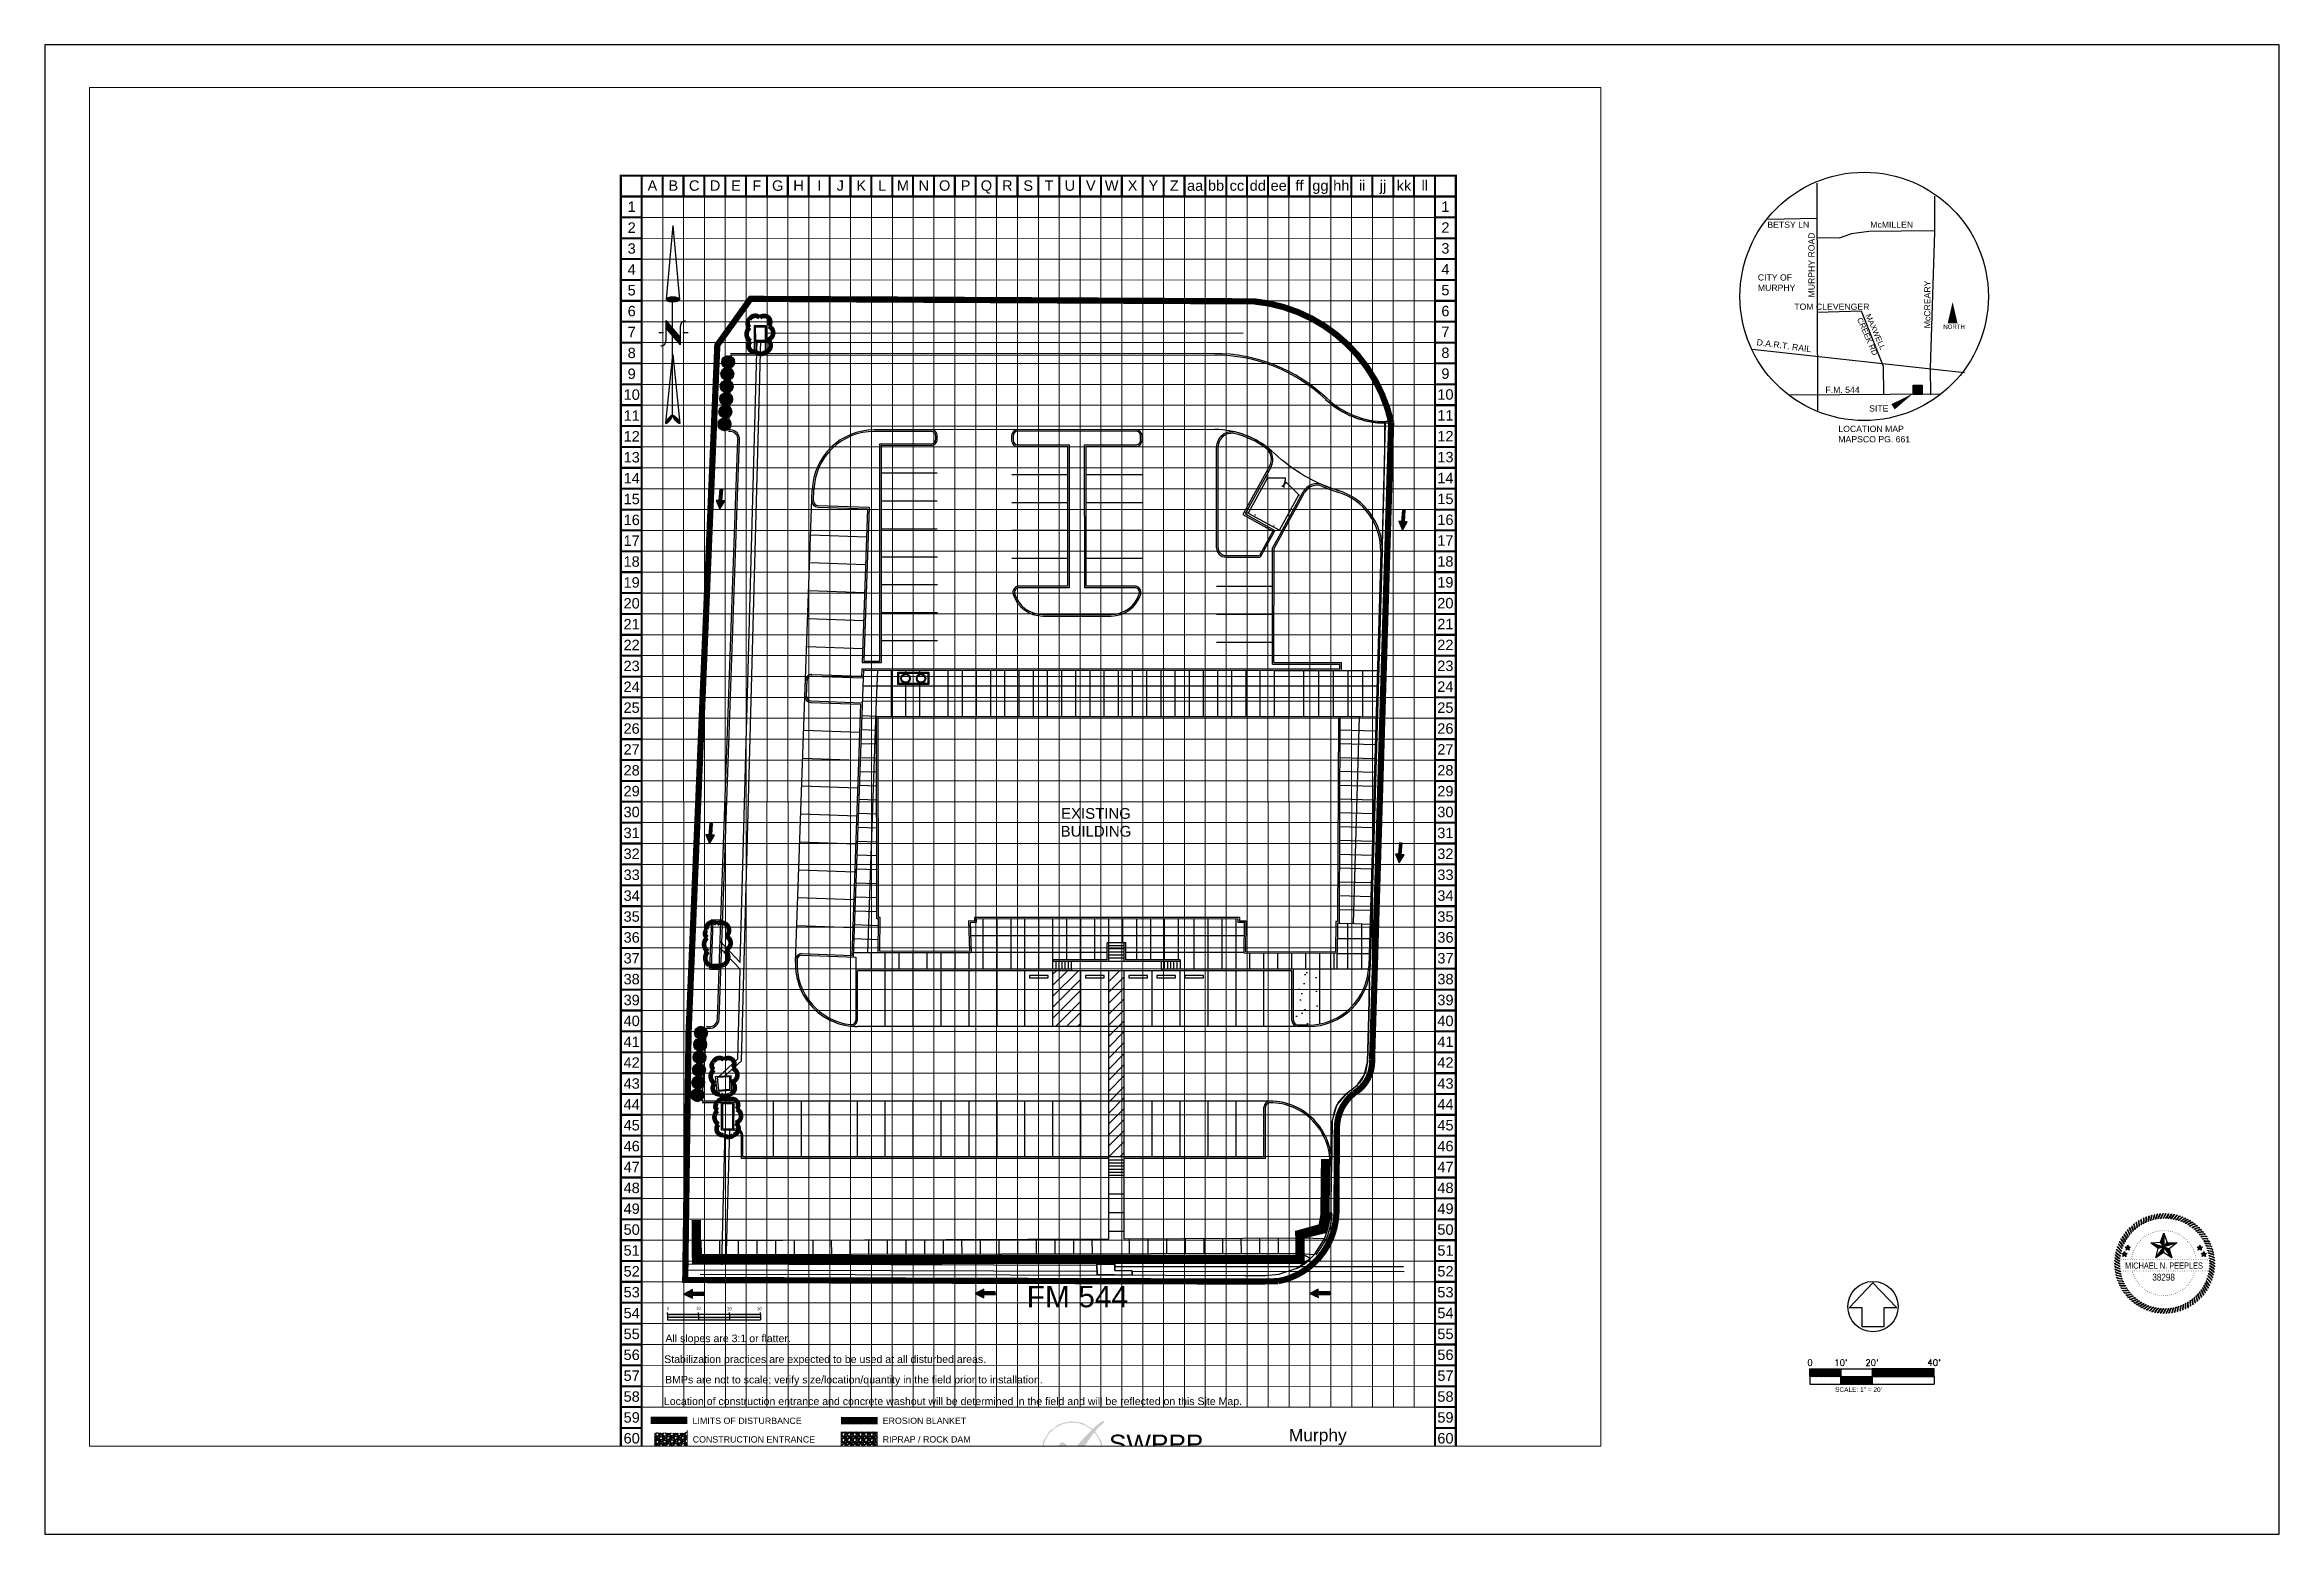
# Paper-space layout 'Utilities' of a CAD drawing. Header units: inches. Extents: x 0 to 36, y 0 to 24.
# The model-space entities are those that its viewports show. They can reach past a viewport. Long polylines and large blocks are cut down to what shows.
import ezdxf
from ezdxf.enums import TextEntityAlignment as Align

# ---------------------------------------------------------------- set-up
doc = ezdxf.new("R2010")
doc.units = ezdxf.units.IN
doc.header["$LTSCALE"] = 20
doc.header["$MEASUREMENT"] = 0
for name, pattern in [('ACAD_ISO02W100', [15, 12, -3]), ('CENTER2', [1.125, 0.75, -0.125, 0.125, -0.125]), ('DASHED', [0.75, 0.5, -0.25]), ('HIDDEN', [0.375, 0.25, -0.125])]:
    doc.linetypes.add(name, pattern=pattern)
doc.layers.get('Defpoints').update_dxf_attribs({"color": 83})
for name, color, linetype in [('0-curb', 4, 'Continuous'), ('0-ex util TXT', 120, 'Continuous'), ('0-firelane', 71, 'CENTER2'), ('0-prkstripe', 1, 'Continuous'), ('ANNOBJ', 2, 'Continuous'), ('BASE', 7, 'Continuous'), ('CO', 7, 'Continuous'), ('EX STORM SEWER', 4, 'DASHED'), ('GRID', 254, 'HIDDEN'), ('HO', 1, 'Continuous'), ('LEGEND', 7, 'Continuous'), ('LIMITS OF DISTURBANCE', 1, 'HIDDEN'), ('LOGO', 7, 'Continuous'), ('NARROW', 7, 'Continuous'), ('SEAL-ENGINEERS', 3, 'Continuous'), ('SILT FENCE', 200, 'Continuous'), ('SRF-FLT', 7, 'Continuous'), ('vicmap', 3, 'Continuous')]:
    doc.layers.add(name, color=color, linetype=linetype)
doc.layers.add('BKL', color=51, linetype='Continuous', lineweight=20)
doc.styles.add('ARIAL-seal', font='ARIAL.TTF', dxfattribs={"height": 2})
doc.styles.add("L200'", font='ARIAL.TTF', dxfattribs={"height": 0.001969})
doc.styles.add('LOGO1', font='ROCKEB.TTF', dxfattribs={"height": 25})
doc.styles.add('ROMANS', font='ROMANS.shx')
doc.styles.get("Standard").update_dxf_attribs({"font": 'ARIAL.TTF'})

psp = doc.layouts.new('Utilities')

# ---------------------------------------------------------------- texts
at = {"color": 1, "insert": (28.844, 2.369), "char_height": 0.075, "width": 1.99558, "attachment_point": 1}
psp.add_mtext('SCALE: 1" = 20\'', dxfattribs=at)

msp = doc.modelspace()

# ---------------------------------------------------------------- texts
at = {"color": 7}
for s, p in [('0', (9765.98, 9671.58)), ('10', (9775.45, 9671.73)), ('20', (9785.44, 9671.58)), ('30', (9795.11, 9671.58))]:
    msp.add_text(s, height=0.959, dxfattribs=at).set_placement(p)
at = {"insert": (9975.72, 9633.36), "char_height": 4, "width": 29.3494, "attachment_point": 2}
msp.add_mtext('Murphy Forum Plaza', dxfattribs=at)
at = {"layer": '0-curb', "color": 7, "attachment_point": 2}
for s, insert, char_height, width in [('EXISTING\\PBUILDING ', (9904.26, 9833.39), 3.45, 54.5474), ('FM 544', (9898.27, 9679.45), 6.9, 109.0949)]:
    msp.add_mtext(s, dxfattribs=dict(at, insert=insert, char_height=char_height, width=width))
at = {"layer": 'BASE'}
for s, height, p in [('A', 3.36, (9761.34, 10033.99)), ('B', 3.36, (9768.07, 10033.99)), ('C', 3.36, (9774.79, 10033.99)), ('D', 3.36, (9781.52, 10033.99)), ('E', 3.36, (9788.24, 10033.99)), ('F', 3.36, (9794.97, 10033.99)), ('G', 3.36, (9801.7, 10033.99)), ('H', 3.36, (9808.42, 10033.99)), ('I', 3.36, (9815.15, 10033.99)), ('J', 3.36, (9821.87, 10033.99)), ('K', 3.36, (9828.6, 10033.99)), ('L', 3.36, (9835.32, 10033.99)), ('M', 3.36, (9842.05, 10033.99)), ('N', 3.36, (9848.78, 10033.99)), ('O', 3.36, (9855.5, 10033.99)), ('P', 3.36, (9862.23, 10033.99)), ('Q', 3.36, (9868.95, 10033.99)), ('R', 3.36, (9875.68, 10033.99)), ('S', 3.36, (9882.41, 10033.99)), ('T', 3.36, (9889.13, 10033.99)), ('U', 3.36, (9895.86, 10033.99)), ('V', 3.36, (9902.58, 10033.99)), ('W', 3.36, (9909.31, 10033.99)), ('X', 3.36, (9916.03, 10033.99)), ('Y', 3.36, (9922.76, 10033.99)), ('Z', 3.36, (9929.49, 10033.99)), ('aa', 3.363, (9936.21, 10033.99)), ('bb', 3.363, (9942.94, 10033.99)), ('cc', 3.363, (9949.66, 10033.99)), ('dd', 3.363, (9956.39, 10033.99)), ('ee', 3.363, (9963.12, 10033.99)), ('ff', 3.363, (9969.84, 10033.99)), ('gg', 3.363, (9976.57, 10033.99)), ('hh', 3.363, (9983.29, 10033.99)), ('ii', 3.363, (9990.02, 10033.99)), ('jj', 3.363, (9996.74, 10033.99)), ('kk', 3.363, (10003.47, 10033.99)), ('ll', 3.363, (10010.2, 10033.99)), ('1', 3.36, (9754.66, 10027.19)), ('1', 3.36, (9754.67, 10027.16)), ('1', 3.36, (10016.85, 10027.2)), ('3', 3.36, (9754.67, 10013.71)), ('2', 3.36, (9754.67, 10020.43)), ('3', 3.36, (10016.85, 10013.75)), ('2', 3.36, (10016.85, 10020.47)), ('4', 3.36, (9754.67, 10006.98)), ('4', 3.36, (10016.85, 10007.02)), ('5', 3.36, (9754.67, 10000.26)), ('5', 3.36, (10016.85, 10000.3)), ('6', 3.36, (9754.67, 9993.53)), ('6', 3.36, (10016.85, 9993.57)), ('7', 3.36, (9754.67, 9986.8)), ('7', 3.36, (10016.85, 9986.85)), ('8', 3.36, (9754.67, 9980.08)), ('8', 3.36, (10016.85, 9980.12)), ('9', 3.36, (9754.67, 9973.35)), ('9', 3.36, (10016.85, 9973.39)), ('10', 3.363, (9754.67, 9966.63)), ('10', 3.363, (10016.85, 9966.67)), ('11', 3.363, (9754.67, 9959.9)), ('11', 3.363, (10016.85, 9959.94)), ('12', 3.363, (9754.66, 9953.2)), ('12', 3.363, (10016.85, 9953.24)), ('13', 3.363, (9754.67, 9946.45)), ('13', 3.363, (10016.85, 9946.49)), ('14', 3.363, (9754.67, 9939.72)), ('14', 3.363, (10016.85, 9939.76)), ('15', 3.363, (9754.67, 9933)), ('15', 3.363, (10016.85, 9933.04)), ('16', 3.363, (9754.67, 9926.27)), ('16', 3.363, (10016.85, 9926.31)), ('17', 3.363, (9754.64, 9919.56)), ('18', 3.363, (9754.64, 9912.84)), ('17', 3.363, (10016.83, 9919.61)), ('18', 3.363, (10016.83, 9912.88)), ('19', 3.363, (9754.64, 9906.11)), ('19', 3.363, (10016.83, 9906.15)), ('20', 3.363, (9754.64, 9899.39)), ('20', 3.363, (10016.83, 9899.43)), ('21', 3.363, (9754.64, 9892.66)), ('21', 3.363, (10016.83, 9892.7)), ('22', 3.363, (9754.64, 9885.94)), ('22', 3.363, (10016.83, 9885.98)), ('23', 3.363, (9754.64, 9879.21)), ('23', 3.363, (10016.83, 9879.25)), ('24', 3.363, (9754.64, 9872.48)), ('24', 3.363, (10016.83, 9872.53)), ('25', 3.363, (9754.64, 9865.76)), ('25', 3.363, (10016.84, 9865.76)), ('26', 3.363, (9754.64, 9859.03)), ('26', 3.363, (10016.84, 9859.04)), ('27', 3.363, (9754.64, 9852.31)), ('27', 3.363, (10016.84, 9852.31)), ('28', 3.363, (9754.64, 9845.58)), ('28', 3.363, (10016.84, 9845.59)), ('29', 3.363, (9754.64, 9838.86)), ('29', 3.363, (10016.84, 9838.86)), ('30', 3.363, (9754.64, 9832.13)), ('30', 3.363, (10016.84, 9832.14)), ('31', 3.363, (9754.64, 9825.4)), ('31', 3.363, (10016.84, 9825.41)), ('32', 3.363, (9754.64, 9818.68)), ('33', 3.363, (9754.66, 9811.91)), ('32', 3.363, (10016.84, 9818.68)), ('33', 3.363, (10016.86, 9811.91)), ('34', 3.363, (9754.66, 9805.18)), ('34', 3.363, (10016.86, 9805.19)), ('35', 3.363, (9754.66, 9798.45)), ('35', 3.363, (10016.86, 9798.46)), ('36', 3.363, (9754.66, 9791.73)), ('36', 3.363, (10016.86, 9791.74)), ('37', 3.363, (9754.66, 9785)), ('37', 3.363, (10016.86, 9785.01)), ('38', 3.363, (9754.66, 9778.28)), ('38', 3.363, (10016.86, 9778.28)), ('39', 3.363, (9754.66, 9771.55)), ('39', 3.363, (10016.86, 9771.56)), ('40', 3.363, (9754.66, 9764.83)), ('40', 3.363, (10016.86, 9764.83)), ('41', 3.363, (9754.66, 9758.1)), ('41', 3.363, (10016.86, 9758.11)), ('42', 3.363, (9754.65, 9751.4)), ('42', 3.363, (10016.86, 9751.41)), ('43', 3.363, (9754.66, 9744.65)), ('43', 3.363, (10016.86, 9744.65)), ('44', 3.363, (9754.66, 9737.92)), ('44', 3.363, (10016.86, 9737.93)), ('45', 3.363, (9754.66, 9731.2)), ('45', 3.363, (10016.86, 9731.2)), ('46', 3.363, (9754.66, 9724.47)), ('46', 3.363, (10016.86, 9724.48)), ('47', 3.363, (9754.66, 9717.75)), ('47', 3.363, (10016.86, 9717.75)), ('48', 3.363, (9754.66, 9711.02)), ('49', 3.363, (9754.66, 9704.31)), ('48', 3.363, (10016.86, 9711.03)), ('49', 3.363, (10016.86, 9704.32)), ('50', 3.363, (9754.66, 9697.58)), ('50', 3.363, (10016.86, 9697.59)), ('51', 3.363, (9754.66, 9690.86)), ('51', 3.363, (10016.86, 9690.86)), ('52', 3.363, (9754.66, 9684.13)), ('52', 3.363, (10016.86, 9684.14)), ('53', 3.363, (9754.66, 9677.41)), ('53', 3.363, (10016.86, 9677.41)), ('54', 3.363, (9754.66, 9670.68)), ('54', 3.363, (10016.86, 9670.69)), ('55', 3.363, (9754.66, 9663.96)), ('55', 3.363, (10016.86, 9663.96)), ('56', 3.363, (9754.66, 9657.23)), ('56', 3.363, (10016.86, 9657.24)), ('57', 3.363, (9754.66, 9650.5)), ('57', 3.363, (10016.86, 9650.51)), ('58', 3.363, (9754.66, 9643.78)), ('58', 3.363, (10016.86, 9643.78)), ('59', 3.363, (9754.66, 9637.05)), ('59', 3.363, (10016.86, 9637.06)), ('60', 3.363, (9754.66, 9630.33)), ('60', 3.363, (10016.86, 9630.33)), ('61', 3.363, (9754.66, 9623.6)), ('61', 3.363, (10016.86, 9623.61))]:
    msp.add_text(s, height=height, dxfattribs=at).set_placement(p, align=Align.MIDDLE_CENTER)
at = {"layer": 'BASE', "color": 7, "style": "L200'"}
for s, height, p in [('All slopes are 3:1 or flatter.', 2.4333, (9765.52, 9661.31)), ('Stabilization practices are expected to be used at all disturbed areas.', 2.4333, (9765.14, 9654.6)), ('BMPs are not to scale; verify size/location/quantity in the field prior to installation.', 2.4333, (9765.43, 9648.01)), ('Location of construction entrance and concrete washout will be determined in the field and will be reflected on this Site Map.', 2.43327, (9765.04, 9641.05))]:
    msp.add_text(s, height=height, dxfattribs=at).set_placement(p)
at = {"layer": 'LEGEND', "style": "L200'"}
for s, p in [('LIMITS OF DISTURBANCE', (9774.27, 9634.95)), ('EROSION BLANKET', (9835.52, 9634.95)), ('CONSTRUCTION ENTRANCE', (9774.31, 9628.95)), ('RIPRAP / ROCK DAM', (9835.52, 9628.96))]:
    msp.add_text(s, height=2.0416, dxfattribs=at).set_placement(p)

# ---------------------------------------------------------------- blocks, each defined once
blk = doc.blocks.new('barscale')
at = {"color": 0}
for p, q in [((-17.23, 9.04), (22.77, 9.04)), ((-17.23, 6.77), (-15.91, 9.04)), ((-17.23, 7.17), (-16.14, 9.04)), ((-17.23, 7.57), (-16.38, 9.04)), ((-17.23, 7.97), (-16.61, 9.04)), ((-17.23, 8.37), (-16.84, 9.04)), ((-17.23, 8.77), (-17.07, 9.04)), ((-17.23, 9.04), (-7.23, 9.04)), ((-17.23, 6.54), (-17.23, 9.04)), ((-17.23, 8.95), (-13.06, 6.54)), ((-17.23, 8.72), (-13.46, 6.54)), ((-17.23, 8.49), (-13.86, 6.54)), ((-17.23, 8.25), (-14.26, 6.54)), ((-17.23, 8.02), (-14.66, 6.54)), ((-17.23, 7.79), (-15.06, 6.54)), ((-17.23, 7.56), (-15.46, 6.54)), ((-17.23, 7.33), (-15.86, 6.54)), ((-17.13, 6.54), (-15.68, 9.04)), ((-16.99, 9.04), (-12.66, 6.54)), ((-16.9, 6.54), (-15.45, 9.04)), ((-16.66, 6.54), (-15.22, 9.04)), ((-16.59, 9.04), (-12.26, 6.54)), ((-16.43, 6.54), (-14.99, 9.04)), ((-16.2, 6.54), (-14.76, 9.04)), ((-16.19, 9.04), (-11.86, 6.54)), ((-15.97, 6.54), (-14.53, 9.04)), ((-15.79, 9.04), (-11.46, 6.54)), ((-15.74, 6.54), (-14.3, 9.04)), ((-15.51, 6.54), (-14.07, 9.04)), ((-15.39, 9.04), (-11.06, 6.54)), ((-15.28, 6.54), (-13.84, 9.04)), ((-15.05, 6.54), (-13.6, 9.04)), ((-14.99, 9.04), (-10.66, 6.54)), ((-14.82, 6.54), (-13.37, 9.04)), ((-14.59, 6.54), (-13.14, 9.04)), ((-14.59, 9.04), (-10.26, 6.54)), ((-14.35, 6.54), (-12.91, 9.04)), ((-14.19, 9.04), (-9.86, 6.54)), ((-14.12, 6.54), (-12.68, 9.04)), ((-13.89, 6.54), (-12.45, 9.04)), ((-13.79, 9.04), (-9.46, 6.54)), ((-13.66, 6.54), (-12.22, 9.04)), ((-13.43, 6.54), (-11.99, 9.04)), ((-13.39, 9.04), (-9.06, 6.54)), ((-13.2, 6.54), (-11.76, 9.04)), ((-12.99, 9.04), (-8.66, 6.54)), ((-12.97, 6.54), (-11.53, 9.04)), ((-12.74, 6.54), (-11.29, 9.04)), ((-12.59, 9.04), (-8.26, 6.54)), ((-12.51, 6.54), (-11.06, 9.04)), ((-12.28, 6.54), (-10.83, 9.04)), ((-12.19, 9.04), (-7.86, 6.54)), ((-12.05, 6.54), (-10.6, 9.04)), ((-11.81, 6.54), (-10.37, 9.04)), ((-11.79, 9.04), (-7.46, 6.54)), ((-11.58, 6.54), (-10.14, 9.04)), ((-11.39, 9.04), (-7.23, 6.64)), ((-11.35, 6.54), (-9.91, 9.04)), ((-11.12, 6.54), (-9.68, 9.04)), ((-10.99, 9.04), (-7.23, 6.87)), ((-10.89, 6.54), (-9.45, 9.04)), ((-10.66, 6.54), (-9.22, 9.04)), ((-10.59, 9.04), (-7.23, 7.1)), ((-10.43, 6.54), (-8.99, 9.04)), ((-10.2, 6.54), (-8.75, 9.04)), ((-10.19, 9.04), (-7.23, 7.33)), ((-9.97, 6.54), (-8.52, 9.04)), ((-9.79, 9.04), (-7.23, 7.56)), ((-9.74, 6.54), (-8.29, 9.04)), ((-9.51, 6.54), (-8.06, 9.04)), ((-9.39, 9.04), (-7.23, 7.79)), ((-9.27, 6.54), (-7.83, 9.04)), ((-9.04, 6.54), (-7.6, 9.04)), ((-8.99, 9.04), (-7.23, 8.02)), ((-8.81, 6.54), (-7.37, 9.04)), ((-8.59, 9.04), (-7.23, 8.25)), ((-8.58, 6.54), (-7.23, 8.89)), ((-8.35, 6.54), (-7.23, 8.49)), ((-8.19, 9.04), (-7.23, 8.49)), ((-8.12, 6.54), (-7.23, 8.09)), ((-7.89, 6.54), (-7.23, 7.69)), ((-7.79, 9.04), (-7.23, 8.72)), ((-7.66, 6.54), (-7.23, 7.29)), ((-7.39, 9.04), (-7.23, 8.95)), ((-7.23, 9.04), (-7.23, 6.54)), ((2.77, 6.61), (4.18, 9.04)), ((2.77, 7.01), (3.95, 9.04)), ((2.77, 7.41), (3.72, 9.04)), ((2.77, 7.81), (3.49, 9.04)), ((2.77, 8.21), (3.25, 9.04)), ((2.77, 8.61), (3.02, 9.04)), ((2.77, 9.01), (2.79, 9.04)), ((2.77, 9.04), (2.77, 6.54)), ((22.77, 9.04), (2.77, 9.04)), ((2.77, 8.95), (6.94, 6.54)), ((2.77, 8.72), (6.54, 6.54)), ((2.77, 8.49), (6.14, 6.54)), ((2.77, 8.25), (5.74, 6.54)), ((2.77, 8.02), (5.34, 6.54)), ((2.77, 7.79), (4.94, 6.54)), ((2.77, 7.56), (4.54, 6.54)), ((2.77, 7.33), (4.14, 6.54)), ((2.97, 6.54), (4.41, 9.04)), ((3.01, 9.04), (7.34, 6.54)), ((3.2, 6.54), (4.64, 9.04)), ((3.41, 9.04), (7.74, 6.54)), ((3.43, 6.54), (4.87, 9.04)), ((3.66, 6.54), (5.1, 9.04)), ((3.81, 9.04), (8.14, 6.54)), ((3.89, 6.54), (5.33, 9.04)), ((4.12, 6.54), (5.56, 9.04)), ((4.21, 9.04), (8.54, 6.54)), ((4.35, 6.54), (5.79, 9.04)), ((4.58, 6.54), (6.03, 9.04)), ((4.61, 9.04), (8.94, 6.54)), ((4.81, 6.54), (6.26, 9.04)), ((5.01, 9.04), (9.34, 6.54)), ((5.04, 6.54), (6.49, 9.04)), ((5.27, 6.54), (6.72, 9.04)), ((5.41, 9.04), (9.74, 6.54)), ((5.51, 6.54), (6.95, 9.04)), ((5.74, 6.54), (7.18, 9.04)), ((5.81, 9.04), (10.14, 6.54)), ((5.97, 6.54), (7.41, 9.04)), ((6.2, 6.54), (7.64, 9.04)), ((6.21, 9.04), (10.54, 6.54)), ((6.43, 6.54), (7.87, 9.04)), ((6.61, 9.04), (10.94, 6.54)), ((6.66, 6.54), (8.1, 9.04)), ((6.89, 6.54), (8.33, 9.04)), ((7.01, 9.04), (11.34, 6.54)), ((7.12, 6.54), (8.57, 9.04)), ((7.35, 6.54), (8.8, 9.04)), ((7.41, 9.04), (11.74, 6.54)), ((7.58, 6.54), (9.03, 9.04)), ((7.81, 9.04), (12.14, 6.54)), ((7.82, 6.54), (9.26, 9.04)), ((8.05, 6.54), (9.49, 9.04)), ((8.21, 9.04), (12.54, 6.54)), ((8.28, 6.54), (9.72, 9.04)), ((8.51, 6.54), (9.95, 9.04)), ((8.61, 9.04), (12.94, 6.54)), ((8.74, 6.54), (10.18, 9.04)), ((8.97, 6.54), (10.41, 9.04)), ((9.01, 9.04), (13.34, 6.54)), ((9.2, 6.54), (10.64, 9.04)), ((9.41, 9.04), (13.74, 6.54)), ((9.43, 6.54), (10.88, 9.04)), ((9.66, 6.54), (11.11, 9.04)), ((9.81, 9.04), (14.14, 6.54)), ((9.89, 6.54), (11.34, 9.04)), ((10.12, 6.54), (11.57, 9.04)), ((10.21, 9.04), (14.54, 6.54)), ((10.36, 6.54), (11.8, 9.04)), ((10.59, 6.54), (12.03, 9.04)), ((10.61, 9.04), (14.94, 6.54)), ((10.82, 6.54), (12.26, 9.04)), ((11.01, 9.04), (15.34, 6.54)), ((11.05, 6.54), (12.49, 9.04)), ((11.28, 6.54), (12.72, 9.04)), ((11.41, 9.04), (15.74, 6.54)), ((11.51, 6.54), (12.95, 9.04)), ((11.74, 6.54), (13.18, 9.04)), ((11.81, 9.04), (16.14, 6.54)), ((11.97, 6.54), (13.42, 9.04)), ((12.2, 6.54), (13.65, 9.04)), ((12.21, 9.04), (16.54, 6.54)), ((12.43, 6.54), (13.88, 9.04)), ((12.61, 9.04), (16.94, 6.54)), ((12.67, 6.54), (14.11, 9.04)), ((12.9, 6.54), (14.34, 9.04)), ((13.01, 9.04), (17.34, 6.54)), ((13.13, 6.54), (14.57, 9.04)), ((13.36, 6.54), (14.8, 9.04)), ((13.41, 9.04), (17.74, 6.54)), ((13.59, 6.54), (15.03, 9.04)), ((13.81, 9.04), (18.14, 6.54)), ((13.82, 6.54), (15.26, 9.04)), ((14.05, 6.54), (15.49, 9.04)), ((14.21, 9.04), (18.54, 6.54)), ((14.28, 6.54), (15.73, 9.04)), ((14.51, 6.54), (15.96, 9.04)), ((14.61, 9.04), (18.94, 6.54)), ((14.74, 6.54), (16.19, 9.04)), ((14.97, 6.54), (16.42, 9.04)), ((15.01, 9.04), (19.34, 6.54)), ((15.21, 6.54), (16.65, 9.04)), ((15.41, 9.04), (19.74, 6.54)), ((15.44, 6.54), (16.88, 9.04)), ((15.67, 6.54), (17.11, 9.04)), ((15.81, 9.04), (20.14, 6.54)), ((15.9, 6.54), (17.34, 9.04)), ((16.13, 6.54), (17.57, 9.04)), ((16.21, 9.04), (20.54, 6.54)), ((16.36, 6.54), (17.8, 9.04)), ((16.59, 6.54), (18.03, 9.04)), ((16.61, 9.04), (20.94, 6.54)), ((16.82, 6.54), (18.27, 9.04)), ((17.01, 9.04), (21.34, 6.54)), ((17.05, 6.54), (18.5, 9.04)), ((17.28, 6.54), (18.73, 9.04)), ((17.41, 9.04), (21.74, 6.54)), ((17.51, 6.54), (18.96, 9.04)), ((17.75, 6.54), (19.19, 9.04)), ((17.81, 9.04), (22.14, 6.54)), ((17.98, 6.54), (19.42, 9.04)), ((18.21, 6.54), (19.65, 9.04)), ((18.21, 9.04), (22.54, 6.54)), ((18.44, 6.54), (19.88, 9.04)), ((18.61, 9.04), (22.77, 6.64)), ((18.67, 6.54), (20.11, 9.04)), ((18.9, 6.54), (20.34, 9.04)), ((19.01, 9.04), (22.77, 6.87)), ((19.13, 6.54), (20.57, 9.04)), ((19.36, 6.54), (20.81, 9.04)), ((19.41, 9.04), (22.77, 7.1)), ((19.59, 6.54), (21.04, 9.04)), ((19.81, 9.04), (22.77, 7.33)), ((19.82, 6.54), (21.27, 9.04)), ((20.06, 6.54), (21.5, 9.04)), ((20.21, 9.04), (22.77, 7.56)), ((20.29, 6.54), (21.73, 9.04)), ((20.52, 6.54), (21.96, 9.04)), ((20.61, 9.04), (22.77, 7.79)), ((20.75, 6.54), (22.19, 9.04)), ((20.98, 6.54), (22.42, 9.04)), ((21.01, 9.04), (22.77, 8.02)), ((21.21, 6.54), (22.65, 9.04)), ((21.41, 9.04), (22.77, 8.25)), ((21.44, 6.54), (22.77, 8.85)), ((21.67, 6.54), (22.77, 8.45)), ((21.81, 9.04), (22.77, 8.49)), ((21.9, 6.54), (22.77, 8.05)), ((22.13, 6.54), (22.77, 7.65)), ((22.21, 9.04), (22.77, 8.72)), ((22.36, 6.54), (22.77, 7.25)), ((22.61, 9.04), (22.77, 8.95)), ((22.77, 6.54), (22.77, 9.04)), ((-17.23, 7.1), (-16.26, 6.54)), ((-17.23, 6.87), (-16.66, 6.54)), ((-17.23, 6.64), (-17.06, 6.54)), ((-17.23, 6.54), (-17.23, 4.04)), ((-7.23, 6.54), (-17.23, 6.54)), ((-17.23, 4.04), (22.77, 4.04)), ((-7.43, 6.54), (-7.23, 6.89)), ((-7.23, 4.09), (-5.81, 6.54)), ((-7.23, 4.49), (-6.04, 6.54)), ((-7.23, 4.89), (-6.27, 6.54)), ((-7.23, 5.29), (-6.5, 6.54)), ((-7.23, 5.69), (-6.73, 6.54)), ((-7.23, 6.09), (-6.96, 6.54)), ((-7.23, 6.49), (-7.2, 6.54)), ((-7.23, 6.54), (2.77, 6.54)), ((-7.23, 4.04), (-7.23, 6.54)), ((-7.23, 6.41), (-3.13, 4.04)), ((-7.23, 6.18), (-3.53, 4.04)), ((-7.23, 5.95), (-3.93, 4.04)), ((-7.23, 5.71), (-4.33, 4.04)), ((-7.23, 5.48), (-4.73, 4.04)), ((-7.23, 5.25), (-5.13, 4.04)), ((-7.23, 5.02), (-5.53, 4.04)), ((-7.23, 4.79), (-5.93, 4.04)), ((-7.23, 4.56), (-6.33, 4.04)), ((-7.23, 4.33), (-6.73, 4.04)), ((-7.23, 4.1), (-7.13, 4.04)), ((2.77, 4.04), (-7.23, 4.04)), ((-7.06, 6.54), (-2.73, 4.04)), ((-7.02, 4.04), (-5.58, 6.54)), ((-6.79, 4.04), (-5.35, 6.54)), ((-6.66, 6.54), (-2.33, 4.04)), ((-6.56, 4.04), (-5.12, 6.54)), ((-6.33, 4.04), (-4.89, 6.54)), ((-6.26, 6.54), (-1.93, 4.04)), ((-6.1, 4.04), (-4.66, 6.54)), ((-5.87, 4.04), (-4.42, 6.54)), ((-5.86, 6.54), (-1.53, 4.04)), ((-5.64, 4.04), (-4.19, 6.54)), ((-5.46, 6.54), (-1.13, 4.04)), ((-5.41, 4.04), (-3.96, 6.54)), ((-5.18, 4.04), (-3.73, 6.54)), ((-5.06, 6.54), (-0.73, 4.04)), ((-4.94, 4.04), (-3.5, 6.54)), ((-4.71, 4.04), (-3.27, 6.54)), ((-4.66, 6.54), (-0.33, 4.04)), ((-4.48, 4.04), (-3.04, 6.54)), ((-4.26, 6.54), (0.07, 4.04)), ((-4.25, 4.04), (-2.81, 6.54)), ((-4.02, 4.04), (-2.58, 6.54)), ((-3.86, 6.54), (0.47, 4.04)), ((-3.79, 4.04), (-2.35, 6.54)), ((-3.56, 4.04), (-2.12, 6.54)), ((-3.46, 6.54), (0.87, 4.04)), ((-3.33, 4.04), (-1.88, 6.54)), ((-3.1, 4.04), (-1.65, 6.54)), ((-3.06, 6.54), (1.27, 4.04)), ((-2.87, 4.04), (-1.42, 6.54)), ((-2.66, 6.54), (1.67, 4.04)), ((-2.63, 4.04), (-1.19, 6.54)), ((-2.4, 4.04), (-0.96, 6.54)), ((-2.26, 6.54), (2.07, 4.04)), ((-2.17, 4.04), (-0.73, 6.54)), ((-1.94, 4.04), (-0.5, 6.54)), ((-1.86, 6.54), (2.47, 4.04)), ((-1.71, 4.04), (-0.27, 6.54)), ((-1.48, 4.04), (-0.04, 6.54)), ((-1.46, 6.54), (2.77, 4.1)), ((-1.25, 4.04), (0.19, 6.54)), ((-1.06, 6.54), (2.77, 4.33)), ((-1.02, 4.04), (0.43, 6.54)), ((-0.79, 4.04), (0.66, 6.54)), ((-0.66, 6.54), (2.77, 4.56)), ((-0.56, 4.04), (0.89, 6.54)), ((-0.33, 4.04), (1.12, 6.54)), ((-0.26, 6.54), (2.77, 4.79)), ((-0.09, 4.04), (1.35, 6.54)), ((0.14, 4.04), (1.58, 6.54)), ((0.14, 6.54), (2.77, 5.02)), ((0.37, 4.04), (1.81, 6.54)), ((0.54, 6.54), (2.77, 5.25)), ((0.6, 4.04), (2.04, 6.54)), ((0.83, 4.04), (2.27, 6.54)), ((0.94, 6.54), (2.77, 5.48)), ((1.06, 4.04), (2.5, 6.54)), ((1.29, 4.04), (2.73, 6.54)), ((1.34, 6.54), (2.77, 5.71)), ((1.52, 4.04), (2.77, 6.21)), ((1.74, 6.54), (2.77, 5.95)), ((1.75, 4.04), (2.77, 5.81)), ((1.98, 4.04), (2.77, 5.41)), ((2.14, 6.54), (2.77, 6.18)), ((2.22, 4.04), (2.77, 5.01)), ((2.45, 4.04), (2.77, 4.61)), ((2.54, 6.54), (2.77, 6.41)), ((2.68, 4.04), (2.77, 4.21)), ((2.77, 7.1), (3.74, 6.54)), ((2.77, 6.87), (3.34, 6.54)), ((2.77, 6.64), (2.94, 6.54)), ((2.77, 6.54), (2.77, 4.04)), ((2.77, 6.54), (22.77, 6.54)), ((22.6, 6.54), (22.77, 6.85)), ((22.77, 6.54), (22.77, 4.04))]:
    blk.add_line(p, q, dxfattribs=at)
at = {"color": 0, "style": 'ROMANS'}
blk.add_text('0', height=2, dxfattribs=at).set_placement((-17.23, 10.02), align=Align.CENTER)
for p in [(-7.23, 10.02), (2.77, 10.02), (22.77, 10.02)]:
    blk.add_attdef('SC', text='', height=2, dxfattribs=at).set_placement(p, align=Align.CENTER)
blk = doc.blocks.new('ZA_NARW4')
for p, q in [((-0.476, -0.024), (0, 0.476)), ((0, 0.476), (0.476, -0.024)), ((-0.214, -0.024), (-0.476, -0.024)), ((-0.214, -0.405), (-0.214, -0.024)), ((0.214, -0.405), (-0.214, -0.405)), ((0.476, -0.024), (0.214, -0.024)), ((0.214, -0.024), (0.214, -0.405))]:
    blk.add_line(p, q)
blk.add_circle((0, 0), 0.5)
blk = doc.blocks.new('Mayse_na')
at = {"layer": 'ANNOBJ', "xscale": 13.49999999459999, "yscale": 13.49999999459999, "zscale": 13.4999999946, "rotation": 359.9999990217254}
blk.add_blockref('ZA_NARW4', (0, 8.29), dxfattribs=at)
blk = doc.blocks.new('x-vicmap')
at = {"layer": 'vicmap'}
blk.add_hatch(color=256, dxfattribs=at).paths.add_polyline_path([(0.936, -1.579), (0.789, -1.579), (0.789, -1.431), (0.936, -1.431)])
for points in [[(-0.765, 1.822), (-0.752, -1.859)], [(1.132, 1.614), (1.132, 1.033), (1.064, -1.156), (1.07, -1.584)], [(-0.763, 1.254), (-1.554, 1.241)], [(1.132, 1.058), (0.073, 1.046), (-0.202, 1.009), (-0.404, 0.936), (-0.762, 0.942)], [(-0.758, -0.257), (-0.049, -0.232), (0.306, -1.125), (0.312, -1.582)], [(-1.805, -0.85), (1.615, -1.229)], [(1.23, -1.578), (-1.211, -1.59)]]:
    blk.add_lwpolyline(points, dxfattribs=at)
for points in [[(1.425, -0.09, 0, 0.16, 0), (1.425, -0.436, 0.16, 0.16, 0)], [(0.789, -1.565, 0, 0.1, 0), (0.465, -1.779, 0.1, 0.1, 0)]]:
    blk.add_lwpolyline(points, format="xyseb", dxfattribs=at)
blk.add_lwpolyline([(0.936, -1.579), (0.789, -1.579), (0.789, -1.431), (0.936, -1.431)], close=True, dxfattribs=at)
blk.add_circle((0, 0), 2.001, dxfattribs=at)
at = {"layer": 'vicmap', "attachment_point": 1}
for s, insert, char_height, width in [('BETSY LN', (-1.56, 1.205), 0.1, 0.96037), ('McMILLEN', (0.098, 1.205), 0.1, 0.71412), ('CITY OF MURPHY', (-1.713, 0.355), 0.1, 0.71412), ('TOM CLEVENGER', (-1.126, -0.116), 0.1, 1.60265), ('NORTH', (1.275, -0.454), 0.07, 1.60265), ('F.M. 544', (-0.624, -1.455), 0.1, 1.60265), ('SITE', (0.08, -1.755), 0.1, 1.60265), ('LOCATION MAP\\PMAPSCO PG. 661', (-0.416, -2.085), 0.1, 1.60265)]:
    blk.add_mtext(s, dxfattribs=dict(at, insert=insert, char_height=char_height, width=width))
for s, insert, char_height, width, rotation in [('MURPHY ROAD', (-0.899, -0.018), 0.1, 1.60265, 90), ('McCREARY', (0.967, -0.514), 0.1, 1.60265, 90), ('MAXWELL CREEK RD', (0.102, -0.271), 0.09, 0.90539, 293.6378), ('D.A.R.T. RAIL', (-1.724, -0.687), 0.1, 1.60265, 352.5655)]:
    blk.add_mtext(s, dxfattribs=dict(at, insert=insert, char_height=char_height, width=width, rotation=rotation))
blk = doc.blocks.new('A$C2CC64E2D')
at = {"layer": 'SEAL-ENGINEERS'}
for p, q in [((0.55, 0.9), (0, 0.89)), ((0, 0.89), (0.45, 0.52)), ((0, 0.89), (0.76, 0.65)), ((0.29, 0), (0.76, 0.65)), ((0.45, 0.52), (0.29, 0)), ((0.29, 0), (0.78, 0.31)), ((0.76, 0.65), (0.45, 0.52)), ((0.76, 1.44), (0.55, 0.9)), ((0.76, 0.65), (0.55, 0.9)), ((0.94, 0.93), (0.76, 1.44)), ((0.76, 1.44), (0.76, 0.65)), ((0.76, 0.65), (0.94, 0.93)), ((1.52, 0.89), (0.76, 0.65)), ((0.76, 0.65), (1.08, 0.56)), ((0.76, 0.65), (0.78, 0.31)), ((1.23, 0), (0.76, 0.65)), ((0.78, 0.31), (1.23, 0)), ((1.52, 0.89), (0.94, 0.93)), ((1.08, 0.56), (1.52, 0.89)), ((1.23, 0), (1.08, 0.56))]:
    blk.add_line(p, q, dxfattribs=at)
blk = doc.blocks.new('A$C56B60F09')
at = {"layer": 'SEAL-ENGINEERS'}
for p, q in [((0.48, 1.41), (0.05, 0.36)), ((0.6, 1.36), (0.16, 0.32))]:
    blk.add_line(p, q, dxfattribs=at)
for centre, radius, start, end in [((0.24, 0.23), 0.235, 142.61641, 245.33682), ((0.37, 0.14), 0.27, 139.60608, 211.35237), ((0.16, 1.58), 0.369, 332.64118, 23.33365), ((0.31, 1.47), 0.305, 341.77153, 48.79571)]:
    blk.add_arc(centre, radius, start, end, dxfattribs=at)
blk = doc.blocks.new('Mnpseal')
at = {"layer": 'SEAL-ENGINEERS'}
for p, q in [((8.68, 21.58), (8.88, 22.15)), ((8.88, 22.15), (8.88, 21.27)), ((8.88, 22.15), (9.11, 21.55)), ((17.34, 24.99), (20.53, 25.17)), ((17.34, 24.99), (21.51, 23.63)), ((19.75, 23.17), (17.34, 24.99)), ((18.93, 20.08), (21.51, 23.63)), ((18.93, 20.08), (19.75, 23.17)), ((21.41, 21.81), (18.93, 20.08)), ((21.51, 23.63), (19.75, 23.17)), ((20.53, 25.17), (21.51, 28.02)), ((21.51, 23.63), (20.53, 25.17)), ((21.51, 23.63), (21.41, 21.81)), ((24.09, 20.08), (21.41, 21.81)), ((21.51, 28.02), (21.51, 23.63)), ((21.51, 28.02), (22.67, 25.05)), ((21.51, 23.63), (22.67, 25.05)), ((25.69, 24.99), (21.51, 23.63)), ((24.09, 20.08), (21.51, 23.63)), ((21.51, 23.63), (23.22, 22.97)), ((22.67, 25.05), (25.69, 24.99)), ((25.69, 24.99), (23.22, 22.97)), ((23.22, 22.97), (24.09, 20.08)), ((34.23, 21.58), (34.42, 22.15)), ((34.42, 22.15), (34.66, 21.55)), ((34.42, 22.15), (34.42, 21.27)), ((8.04, 21.54), (8.68, 21.58)), ((8.04, 21.54), (8.88, 21.27)), ((8.52, 21.18), (8.04, 21.54)), ((8.36, 20.56), (8.88, 21.27)), ((8.36, 20.56), (8.52, 21.18)), ((8.86, 20.9), (8.36, 20.56)), ((8.88, 21.27), (8.52, 21.18)), ((8.88, 21.27), (8.68, 21.58)), ((8.88, 21.27), (8.86, 20.9)), ((9.39, 20.56), (8.86, 20.9)), ((8.88, 21.27), (9.11, 21.55)), ((9.71, 21.54), (8.88, 21.27)), ((9.39, 20.56), (8.88, 21.27)), ((8.88, 21.27), (9.22, 21.14)), ((9.11, 21.55), (9.71, 21.54)), ((9.71, 21.54), (9.22, 21.14)), ((9.22, 21.14), (9.39, 20.56)), ((33.59, 21.54), (34.23, 21.58)), ((33.59, 21.54), (34.42, 21.27)), ((34.07, 21.18), (33.59, 21.54)), ((33.91, 20.56), (34.42, 21.27)), ((33.91, 20.56), (34.07, 21.18)), ((34.4, 20.9), (33.91, 20.56)), ((34.42, 21.27), (34.07, 21.18)), ((34.42, 21.27), (34.23, 21.58)), ((34.42, 21.27), (34.4, 20.9)), ((34.94, 20.56), (34.4, 20.9)), ((34.42, 21.27), (34.66, 21.55)), ((35.26, 21.54), (34.42, 21.27)), ((34.42, 21.27), (34.77, 21.14)), ((34.94, 20.56), (34.42, 21.27)), ((34.66, 21.55), (35.26, 21.54)), ((35.26, 21.54), (34.77, 21.14)), ((34.77, 21.14), (34.94, 20.56))]:
    blk.add_line(p, q, dxfattribs=at)
at = {"layer": 'SEAL-ENGINEERS', "const_width": 0.112}
for points in [[(19.76, 28.72, -1), (19.65, 28.69, -1)], [(20.41, 28.81, -1), (20.3, 28.79, -1)], [(21.07, 28.85, -1), (20.95, 28.85, -1)], [(21.72, 28.86, -1), (21.61, 28.86, -1)], [(22.38, 28.83, -1), (22.27, 28.84, -1)], [(23.03, 28.75, -1), (22.92, 28.77, -1)], [(11.63, 21.83, -1), (11.6, 21.72, -1)], [(11.86, 22.44, -1), (11.82, 22.34, -1)], [(12.14, 23.04, -1), (12.09, 22.94, -1)], [(12.45, 23.62, -1), (12.39, 23.52, -1)], [(12.79, 24.18, -1), (12.73, 24.09, -1)], [(13.17, 24.72, -1), (13.11, 24.63, -1)], [(13.59, 25.23, -1), (13.52, 25.14, -1)], [(14.03, 25.71, -1), (13.95, 25.63, -1)], [(14.5, 26.17, -1), (14.42, 26.09, -1)], [(15.01, 26.59, -1), (14.92, 26.52, -1)], [(15.53, 26.99, -1), (15.44, 26.92, -1)], [(16.08, 27.34, -1), (15.99, 27.28, -1)], [(16.66, 27.67, -1), (16.56, 27.61, -1)], [(17.25, 27.95, -1), (17.15, 27.91, -1)], [(17.86, 28.2, -1), (17.75, 28.16, -1)], [(18.48, 28.41, -1), (18.37, 28.38, -1)], [(19.11, 28.58, -1), (19.01, 28.56, -1)], [(23.68, 28.64, -1), (23.57, 28.66, -1)], [(24.32, 28.48, -1), (24.21, 28.51, -1)], [(24.95, 28.29, -1), (24.84, 28.32, -1)], [(25.56, 28.05, -1), (25.46, 28.09, -1)], [(26.16, 27.78, -1), (26.06, 27.83, -1)], [(26.74, 27.47, -1), (26.64, 27.52, -1)], [(27.3, 27.12, -1), (27.2, 27.18, -1)], [(27.83, 26.74, -1), (27.74, 26.81, -1)], [(28.35, 26.33, -1), (28.26, 26.4, -1)], [(28.83, 25.88, -1), (28.75, 25.96, -1)], [(29.29, 25.41, -1), (29.21, 25.49, -1)], [(29.71, 24.91, -1), (29.64, 25, -1)], [(30.1, 24.38, -1), (30.04, 24.47, -1)], [(30.46, 23.83, -1), (30.4, 23.92, -1)], [(30.78, 23.26, -1), (30.73, 23.36, -1)], [(31.07, 22.67, -1), (31.02, 22.77, -1)], [(31.32, 22.06, -1), (31.28, 22.16, -1)], [(31.53, 21.44, -1), (31.5, 21.54, -1)], [(7.83, 19.48, -1), (7.72, 19.48, -1)], [(7.83, 15.88, -1), (7.72, 15.88, -1)], [(8.57, 19.48, -1), (8.45, 19.48, -1)], [(8.57, 15.88, -1), (8.45, 15.88, -1)], [(9.3, 19.48, -1), (9.18, 19.48, -1)], [(9.3, 15.88, -1), (9.18, 15.88, -1)], [(10.03, 19.48, -1), (9.92, 19.48, -1)], [(10.03, 15.88, -1), (9.92, 15.88, -1)], [(10.76, 19.48, -1), (10.65, 19.48, -1)], [(10.76, 15.88, -1), (10.65, 15.88, -1)], [(11.16, 19.92, -1), (11.15, 19.81, -1)], [(11.28, 20.56, -1), (11.26, 20.45, -1)], [(11.43, 21.2, -1), (11.41, 21.09, -1)], [(11.49, 19.48, -1), (11.38, 19.48, -1)], [(11.49, 15.88, -1), (11.38, 15.88, -1)], [(11.5, 15.36, -1), (11.54, 15.26, -1)], [(11.71, 14.74, -1), (11.75, 14.64, -1)], [(12.22, 19.48, -1), (12.11, 19.48, -1)], [(12.22, 15.88, -1), (12.11, 15.88, -1)], [(12.95, 19.48, -1), (12.84, 19.48, -1)], [(12.95, 15.88, -1), (12.84, 15.88, -1)], [(13.68, 19.48, -1), (13.57, 19.48, -1)], [(13.68, 15.88, -1), (13.57, 15.88, -1)], [(14.41, 19.48, -1), (14.3, 19.48, -1)], [(14.41, 15.88, -1), (14.3, 15.88, -1)], [(15.14, 19.48, -1), (15.03, 19.48, -1)], [(15.14, 15.88, -1), (15.03, 15.88, -1)], [(15.88, 19.48, -1), (15.76, 19.48, -1)], [(15.88, 15.88, -1), (15.76, 15.88, -1)], [(16.61, 19.48, -1), (16.49, 19.48, -1)], [(16.61, 15.88, -1), (16.49, 15.88, -1)], [(17.34, 19.48, -1), (17.23, 19.48, -1)], [(17.34, 15.88, -1), (17.23, 15.88, -1)], [(18.07, 19.48, -1), (17.96, 19.48, -1)], [(18.07, 15.88, -1), (17.96, 15.88, -1)], [(18.8, 19.48, -1), (18.69, 19.48, -1)], [(18.8, 15.88, -1), (18.69, 15.88, -1)], [(19.53, 19.48, -1), (19.42, 19.48, -1)], [(19.53, 15.88, -1), (19.42, 15.88, -1)], [(20.26, 19.48, -1), (20.15, 19.48, -1)], [(20.26, 15.88, -1), (20.15, 15.88, -1)], [(20.99, 19.48, -1), (20.88, 19.48, -1)], [(20.99, 15.88, -1), (20.88, 15.88, -1)], [(21.72, 19.48, -1), (21.61, 19.48, -1)], [(21.72, 15.88, -1), (21.61, 15.88, -1)], [(22.45, 19.48, -1), (22.34, 19.48, -1)], [(22.45, 15.88, -1), (22.34, 15.88, -1)], [(23.19, 19.48, -1), (23.07, 19.48, -1)], [(23.19, 15.88, -1), (23.07, 15.88, -1)], [(23.92, 19.48, -1), (23.8, 19.48, -1)], [(23.92, 15.88, -1), (23.8, 15.88, -1)], [(24.65, 19.48, -1), (24.54, 19.48, -1)], [(24.65, 15.88, -1), (24.54, 15.88, -1)], [(25.38, 19.48, -1), (25.27, 19.48, -1)], [(25.38, 15.88, -1), (25.27, 15.88, -1)], [(26.11, 19.48, -1), (26, 19.48, -1)], [(26.11, 15.88, -1), (26, 15.88, -1)], [(26.84, 19.48, -1), (26.73, 19.48, -1)], [(26.84, 15.88, -1), (26.73, 15.88, -1)], [(27.57, 19.48, -1), (27.46, 19.48, -1)], [(27.57, 15.88, -1), (27.46, 15.88, -1)], [(28.3, 19.48, -1), (28.19, 19.48, -1)], [(28.3, 15.88, -1), (28.19, 15.88, -1)], [(29.03, 19.48, -1), (28.92, 19.48, -1)], [(29.03, 15.88, -1), (28.92, 15.88, -1)], [(29.76, 19.48, -1), (29.65, 19.48, -1)], [(29.76, 15.88, -1), (29.65, 15.88, -1)], [(30.5, 19.48, -1), (30.38, 19.48, -1)], [(30.5, 15.88, -1), (30.38, 15.88, -1)], [(31.23, 19.48, -1), (31.11, 19.48, -1)], [(31.23, 15.88, -1), (31.11, 15.88, -1)], [(31.17, 14.36, -1), (31.21, 14.46, -1)], [(31.4, 14.97, -1), (31.44, 15.08, -1)], [(31.7, 20.8, -1), (31.67, 20.91, -1)], [(31.83, 20.16, -1), (31.81, 20.27, -1)], [(31.96, 19.48, -1), (31.85, 19.48, -1)], [(31.96, 15.88, -1), (31.85, 15.88, -1)], [(32.69, 19.48, -1), (32.58, 19.48, -1)], [(32.69, 15.88, -1), (32.58, 15.88, -1)], [(33.42, 19.48, -1), (33.31, 19.48, -1)], [(33.42, 15.88, -1), (33.31, 15.88, -1)], [(34.15, 19.48, -1), (34.04, 19.48, -1)], [(34.15, 15.88, -1), (34.04, 15.88, -1)], [(34.88, 19.48, -1), (34.77, 19.48, -1)], [(34.88, 15.88, -1), (34.77, 15.88, -1)], [(35.61, 19.48, -1), (35.5, 19.48, -1)], [(35.61, 15.88, -1), (35.5, 15.88, -1)], [(11.96, 14.13, -1), (12.01, 14.03, -1)], [(12.25, 13.54, -1), (12.3, 13.44, -1)], [(12.57, 12.97, -1), (12.63, 12.87, -1)], [(12.93, 12.42, -1), (13, 12.33, -1)], [(13.32, 11.89, -1), (13.39, 11.8, -1)], [(13.75, 11.39, -1), (13.82, 11.31, -1)], [(14.2, 10.91, -1), (14.28, 10.84, -1)], [(14.69, 10.47, -1), (14.77, 10.4, -1)], [(15.2, 10.06, -1), (15.29, 9.99, -1)], [(15.74, 9.68, -1), (15.83, 9.62, -1)], [(16.29, 9.33, -1), (16.39, 9.28, -1)], [(16.87, 9.02, -1), (16.98, 8.97, -1)], [(17.47, 8.75, -1), (17.58, 8.71, -1)], [(18.09, 8.51, -1), (18.19, 8.48, -1)], [(18.71, 8.32, -1), (18.82, 8.29, -1)], [(19.35, 8.16, -1), (19.46, 8.14, -1)], [(20, 8.04, -1), (20.11, 8.03, -1)], [(20.65, 7.97, -1), (20.76, 7.96, -1)], [(21.31, 7.94, -1), (21.42, 7.94, -1)], [(21.97, 7.94, -1), (22.08, 7.95, -1)], [(22.62, 7.99, -1), (22.73, 8.01, -1)], [(23.27, 8.08, -1), (23.38, 8.1, -1)], [(23.92, 8.21, -1), (24.03, 8.24, -1)], [(24.55, 8.38, -1), (24.66, 8.42, -1)], [(25.18, 8.59, -1), (25.28, 8.64, -1)], [(25.78, 8.84, -1), (25.88, 8.89, -1)], [(26.38, 9.13, -1), (26.47, 9.18, -1)], [(26.95, 9.45, -1), (27.04, 9.51, -1)], [(27.5, 9.81, -1), (27.59, 9.88, -1)], [(28.03, 10.21, -1), (28.11, 10.28, -1)], [(28.53, 10.63, -1), (28.61, 10.71, -1)], [(29, 11.09, -1), (29.08, 11.17, -1)], [(29.45, 11.57, -1), (29.52, 11.66, -1)], [(29.86, 12.08, -1), (29.92, 12.17, -1)], [(30.24, 12.62, -1), (30.3, 12.71, -1)], [(30.59, 13.18, -1), (30.64, 13.28, -1)], [(30.9, 13.76, -1), (30.94, 13.86, -1)]]:
    blk.add_lwpolyline(points, format="xyb", close=True, dxfattribs=at)
at = {"layer": 'SEAL-ENGINEERS'}
for points in [[(21.49, 23.64), (17.41, 24.97), (19.76, 23.19), (17.41, 24.97)], [(21.52, 23.64), (18.98, 20.12), (21.43, 21.79), (18.98, 20.12)], [(21.52, 23.64), (21.49, 27.93), (20.54, 25.17), (21.49, 27.93)], [(21.52, 23.67), (25.65, 24.97), (22.64, 25.07), (25.63, 25)], [(21.55, 23.6), (24.09, 20.16), (23.19, 23.02), (24.09, 20.09)]]:
    blk.add_solid(points, dxfattribs=at)
at = {"layer": 'SEAL-ENGINEERS', "extrusion": (0, 0, -1), "xscale": 1.1, "yscale": 1.1, "zscale": -1.1}
for p, rotation in [((-10.54, 27.36), 0.8181818181844184), ((-11.08, 27.99), 4.090909090911753), ((-11.65, 28.58), 7.363636363639007), ((-12.25, 29.15), 10.63636363636626), ((-12.89, 29.67), 13.90909090909351), ((-13.55, 30.16), 17.18181818182086), ((-14.24, 30.62), 20.4545454545481), ((-14.96, 31.03), 23.72727272727535), ((-15.7, 31.4), 27.00000000000269), ((-16.46, 31.72), 30.27272727272995), ((-17.23, 32.01), 33.5454545454572), ((-18.02, 32.25), 36.81818181818453), ((-18.83, 32.44), 40.09090909091179), ((-19.64, 32.59), 43.36363636363905), ((-20.46, 32.69), 46.63636363636629), ((-21.28, 32.74), 49.90909090909364), ((-22.11, 32.75), 53.18181818182088), ((-22.93, 32.71), 56.45454545454813), ((-23.75, 32.62), 59.72727272727547), ((-24.57, 32.48), 63.00000000000274), ((-25.37, 32.3), 66.27272727273), ((-26.17, 32.08), 69.54545454545723), ((-26.95, 31.8), 72.81818181818456), ((-27.71, 31.49), 76.09090909091181), ((-28.45, 31.13), 79.36363636363906), ((-29.18, 30.73), 82.63636363636634), ((-29.87, 30.29), 85.90909090909365), ((-30.55, 29.81), 89.18181818182092), ((-31.19, 29.29), 92.45454545454815), ((-31.8, 28.74), 95.72727272727542), ((-32.38, 28.15), 99.00000000000267), ((-7.54, 20.65), 331.3636363636389), ((-7.7, 21.46), 334.6363636363662), ((-7.9, 22.26), 337.9090909090935), ((-8.15, 23.05), 341.1818181818207), ((-8.44, 23.82), 344.4545454545481), ((-8.78, 24.57), 347.7272727272753), ((-9.16, 25.3), 351.0000000000026), ((-9.58, 26.01), 354.2727272727299), ((-10.04, 26.7), 357.5454545454571), ((-32.93, 27.53), 102.27272727273), ((-33.44, 26.88), 105.5454545454572), ((-33.91, 26.2), 108.8181818181844), ((-34.34, 25.5), 112.0909090909118), ((-34.73, 24.77), 115.363636363639), ((-35.08, 24.02), 118.6363636363663), ((-35.39, 23.25), 121.9090909090935), ((-35.65, 22.47), 125.1818181818208), ((-35.86, 21.67), 128.4545454545481), ((-7.38, 17.36), 318.2727272727299), ((-7.35, 18.18), 321.5454545454571), ((-7.45, 16.53), 315.0000000000026), ((-7.36, 19.01), 324.8181818181844), ((-7.58, 15.72), 311.7272727272759), ((-7.75, 14.91), 308.4545454545486), ((-7.43, 19.83), 328.0909090909117), ((-7.96, 14.11), 305.1818181818213), ((-35.71, 14.33), 157.9090909090935), ((-35.91, 15.13), 154.6363636363662), ((-36.03, 20.87), 131.7272727272753), ((-36.07, 15.94), 151.3636363636389), ((-36.16, 20.05), 135.0000000000026), ((-36.18, 16.75), 148.0909090909117), ((-36.23, 19.23), 138.2727272727299), ((-36.25, 17.58), 144.8181818181844), ((-36.26, 18.4), 141.5454545454571), ((-8.23, 13.33), 301.9090909090941), ((-8.53, 12.56), 298.6363636363668), ((-8.88, 11.81), 295.3636363636394), ((-9.27, 11.09), 292.0909090909121), ((-9.7, 10.38), 288.8181818181849), ((-10.17, 9.7), 285.5454545454576), ((-10.68, 9.05), 282.2727272727303), ((-11.23, 8.43), 279.000000000003), ((-11.81, 7.85), 275.7272727272757), ((-12.42, 7.29), 272.4545454545484), ((-31.36, 7.44), 190.6363636363662), ((-31.96, 8), 187.3636363636388), ((-32.53, 8.6), 184.0909090909116), ((-33.07, 9.23), 180.8181818181843), ((-33.57, 9.88), 177.545454545457), ((-34.03, 10.57), 174.2727272727298), ((-34.45, 11.28), 171.0000000000025), ((-34.83, 12.01), 167.7272727272752), ((-35.17, 12.77), 164.454545454548), ((-35.46, 13.54), 161.1818181818207), ((-13.06, 6.77), 269.1818181818211), ((-13.74, 6.29), 265.9090909090938), ((-14.43, 5.85), 262.6363636363665), ((-15.16, 5.45), 259.3636363636393), ((-15.9, 5.09), 256.090909090912), ((-16.66, 4.78), 252.8181818181847), ((-17.44, 4.51), 249.5454545454574), ((-18.24, 4.28), 246.2727272727301), ((-19.04, 4.1), 243.0000000000028), ((-19.86, 3.97), 239.7272727272755), ((-20.68, 3.88), 236.4545454545482), ((-21.5, 3.84), 233.1818181818209), ((-22.33, 3.84), 229.9090909090936), ((-23.15, 3.9), 226.6363636363663), ((-23.97, 4), 223.363636363639), ((-24.79, 4.14), 220.0909090909118), ((-25.59, 4.34), 216.8181818181845), ((-26.38, 4.58), 213.5454545454572), ((-27.15, 4.86), 210.27272727273), ((-27.91, 5.19), 207.0000000000026), ((-28.65, 5.56), 203.7272727272753), ((-29.37, 5.97), 200.4545454545481), ((-30.06, 6.42), 197.1818181818207), ((-30.72, 6.91), 193.9090909090935)]:
    blk.add_blockref('A$C56B60F09', p, dxfattribs=dict(at, rotation=rotation))
at = {"layer": 'SEAL-ENGINEERS', "xscale": -1.1, "yscale": 1.1, "zscale": 1.1}
for p in [(10.74, 22.62), (34, 22.62)]:
    blk.add_blockref('A$C2CC64E2D', p, dxfattribs=at)
at = {"layer": 'SEAL-ENGINEERS', "style": 'ARIAL-seal', "width": 0.850642}
blk.add_text('MICHAEL N. PEEPLES', height=2, dxfattribs=at).set_placement((9.05, 16.61), (34.14, 16.61), align=Align.FIT)
blk.add_text('38298', height=2.2, dxfattribs=at).set_placement((17.85, 12.78))
blk = doc.blocks.new('washout')
at = {"layer": 'BASE'}
h = blk.add_hatch(dxfattribs=at)
h.set_pattern_fill('AR-SAND', color=30, scale=1.29438, style=0)
h.set_pattern_definition([(37.5, (1095.3101, -97.0785), (-0.0815373, 2.494042), [0, -1.9674576, 0, -2.200446, 0, -2.1033675]), (7.5, (1095.31, -97.0785), (2.290764, 3.652929), [0, -1.0613916, 0, -1.7733006, 0, -0.6795495]), (327.5, (1093.718, -97.0785), (4.030883, 0.007325), [0, -0.64719, 0, -2.329884, 0, -3.041793]), (317.5, (1093.718, -97.0785), (3.89107, 1.136046), [0, -0.323595, 0, -1.5273684, 0, -1.747413])])
h.paths.add_polyline_path([(44.3, 0), (44.3, 32.4), (0, 32.4), (0, 0)])
at = {"layer": 'BASE', "color": 30, "linetype": 'ACAD_ISO02W100', "const_width": 1.62}
blk.add_lwpolyline([(0, 0), (44.3, 0), (44.3, 32.4), (0, 32.4)], close=True, dxfattribs=at)
blk = doc.blocks.new('North Arrow')
at = {"layer": 'NARROW'}
for p, q in [((0, 0), (22.36, 2)), ((0, 0), (22.33, -2.02)), ((28.77, -2.09), (34.02, 2.32)), ((36.18, 2.33), (30.46, 2.33)), ((36.16, 2.32), (31.04, -2.09)), ((32.43, 3.06), (32.43, 4.63)), ((39.1, 0.01), (59.96, 2.11)), ((31.2, -0.05), (21.66, -0.05)), ((21.66, -0.05), (21.66, -0.05)), ((28.77, -2.09), (34.95, -2.09)), ((32.43, -4.26), (32.43, -2.8)), ((57.45, -0.05), (33.41, -0.05)), ((59.83, -2.14), (39.04, -0.01)), ((57.69, -0.03), (57.77, -0.01)), ((57.77, -0.05), (57.69, -0.03))]:
    blk.add_line(p, q, dxfattribs=at)
blk.add_lwpolyline([(22.36, -2.03), (22.59, -1.93, 0.091577), (22.87, -1.44, 0.048306), (23.03, -0.75), (23.07, -0.01), (23.01, 0.82, 0.048306), (22.87, 1.42, 0.091577), (22.59, 1.91), (22.36, 2.01), (22.14, 1.91, 0.091577), (21.86, 1.42, 0.048306), (21.72, 0.82), (21.66, -0.01), (21.72, -0.83, 0.048306), (21.86, -1.44, 0.091577), (22.14, -1.93)], format="xyb", close=True, dxfattribs=at)
for points in [[(57.46, -0.03), (57.44, 0.08, -0.066818), (57.67, 0.47, -0.03073), (58.01, 0.84), (58.52, 1.29), (59.07, 1.7, -0.03073), (59.5, 1.95, -0.066818), (59.93, 2.1), (60.04, 2.06)], [(60.04, 2.06), (60.05, 1.95, -0.066818), (59.82, 1.56, -0.03073), (59.43, 1.14), (58.97, 0.74), (58.42, 0.33, -0.03073), (57.99, 0.08, -0.036692), (57.76, -0.02)], [(57.46, -0.04), (57.44, -0.15, 0.066818), (57.67, -0.54, 0.03073), (58.01, -0.9), (58.52, -1.36), (59.07, -1.77, 0.03073), (59.5, -2.02, 0.066818), (59.93, -2.17), (60.04, -2.13)], [(60.04, -2.13), (60.05, -2.01, 0.066818), (59.82, -1.63, 0.03073), (59.43, -1.2), (58.97, -0.8), (58.42, -0.4, 0.03073), (57.99, -0.15, 0.036692), (57.76, -0.05)]]:
    blk.add_lwpolyline(points, format="xyb", dxfattribs=at)
for centre, start, end in [((30.46, 3.86), 178.8769, 270), ((34.95, -3.62), 358.8769, 90)]:
    blk.add_arc(centre, 1.53, start, end, dxfattribs=at)
for points in [[(23.03, -0.76), (21.67, -0.05), (23.07, -0.05), (21.72, 0.82)], [(23.07, -0.05), (21.72, 0.82), (23.02, 0.75), (21.85, 1.42)], [(23.02, 0.75), (21.85, 1.42), (22.87, 1.44), (22.14, 1.91)], [(22.87, 1.44), (22.14, 1.91), (22.59, 1.91), (22.36, 2)], [(31.05, -2.09), (36.15, 2.36), (28.75, -2.06), (34.01, 2.36)], [(57.44, 0.08), (57.7, -0.01), (57.5, 0.21), (57.77, -0.01)], [(57.45, -0.04), (57.69, -0.02), (57.44, 0.08), (57.7, -0.01)], [(57.5, 0.21), (57.77, -0.01), (57.6, 0.39), (57.94, 0.06)], [(57.6, 0.39), (57.94, 0.06), (57.68, 0.5), (58.07, 0.13)], [(57.68, 0.5), (58.07, 0.13), (57.84, 0.66), (58.29, 0.26)], [(57.84, 0.66), (58.29, 0.26), (58.03, 0.86), (58.52, 0.41)], [(58.03, 0.86), (58.52, 0.41), (58.26, 1.07), (58.73, 0.57)], [(58.26, 1.07), (58.73, 0.57), (58.52, 1.3), (59.05, 0.81)], [(58.52, 1.3), (59.05, 0.81), (58.7, 1.42), (59.26, 0.99)], [(59.26, 1), (58.69, 1.42), (59.45, 1.15), (59, 1.65)], [(59.45, 1.15), (59, 1.65), (59.62, 1.34), (59.28, 1.82)], [(59.62, 1.34), (59.28, 1.82), (59.81, 1.55), (59.49, 1.95)], [(59.81, 1.55), (59.49, 1.95), (59.93, 1.73), (59.69, 2.04)], [(59.93, 1.73), (59.69, 2.04), (60.05, 1.94), (59.93, 2.1)], [(60.05, 1.94), (59.93, 2.1), (60.04, 2.06)], [(22.87, -1.44), (21.72, -0.87), (23.03, -0.76), (21.67, -0.05)], [(22.58, -1.93), (21.86, -1.45), (22.87, -1.44), (21.72, -0.87)], [(22.36, -2.01), (22.14, -1.93), (22.58, -1.93), (21.86, -1.45)], [(57.44, -0.14), (57.69, -0.02), (57.45, -0.04), (57.69, -0.02)], [(57.46, -0.19), (57.7, -0.03), (57.44, -0.14), (57.69, -0.02)], [(57.53, -0.33), (57.76, -0.05), (57.46, -0.19), (57.7, -0.03)], [(57.63, -0.48), (57.9, -0.1), (57.53, -0.33), (57.76, -0.05)], [(57.78, -0.66), (58.09, -0.2), (57.63, -0.48), (57.9, -0.1)], [(57.97, -0.87), (58.34, -0.35), (57.78, -0.66), (58.09, -0.2)], [(58.24, -1.11), (58.61, -0.54), (57.97, -0.87), (58.34, -0.35)], [(58.61, -1.43), (58.93, -0.77), (58.24, -1.11), (58.61, -0.54)], [(58.91, -1.64), (59.2, -1), (58.61, -1.43), (58.93, -0.77)], [(59.12, -1.79), (59.57, -1.36), (58.92, -1.65), (59.2, -1.01)], [(59.35, -1.93), (59.81, -1.62), (59.12, -1.79), (59.57, -1.36)], [(59.54, -1.32), (59.41, -1.18), (59.21, -1.01)], [(59.58, -2.05), (59.93, -1.79), (59.35, -1.93), (59.81, -1.62)], [(59.78, -2.13), (60.05, -2.01), (59.58, -2.05), (59.93, -1.79)], [(59.92, -2.17), (60.04, -2.13), (59.78, -2.13), (60.05, -2.01)]]:
    blk.add_solid(points, dxfattribs=at)
blk = doc.blocks.new('new logo')
at = {"layer": 'LOGO'}
h = blk.add_hatch(color=170, dxfattribs=at)
h.paths.add_polyline_path([(67.4, 44.1), (66.8, 44.7), (66.3, 45.2), (66, 45.8), (65.5, 46.4), (65.1, 47.2), (64.7, 47.9), (64.4, 48.5), (64.2, 49), (63.9, 49.6), (63.7, 50.1), (63.3, 51), (62.9, 52), (62.6, 52.8), (62.4, 53.3), (62.2, 53.7), (62.1, 54.2), (61.9, 54.7), (61.7, 55.2), (61.5, 55.7), (61.3, 56.3), (61, 56.8), (60.8, 57.4), (60.5, 57.9), (60.2, 58.5), (60, 59.1), (59.7, 59.6), (59.3, 60.2), (59, 60.8), (58.7, 61.3), (58.3, 61.9), (58, 62.4), (57.6, 62.9), (57.3, 63.4), (56.9, 63.9), (56.6, 64.3), (56.3, 64.7), (55.9, 65.1), (55.6, 65.5), (55.2, 65.9), (54.9, 66.2), (54, 66.2), (52.9, 66.3), (52, 66.5), (51.5, 66.6), (50.9, 66.8), (50.3, 67), (49.4, 67.4), (48.3, 67.9), (47.3, 68.6), (46.5, 69.3), (45.7, 70), (45, 70.8), (44.4, 71.5), (44, 72.2), (43.6, 72.7), (43.4, 72.9), (43.2, 73.2), (43.1, 73.4), (43, 73.5), (42.8, 73.7), (42.7, 73.7), (42.7, 73.8), (42.6, 73.8), (42.5, 73.7), (42.5, 73.6), (42.4, 73.5), (42.4, 73.4), (42.3, 73.2), (42.2, 72.8), (42, 72.1), (41.7, 71.5), (41.4, 70.9), (41, 70.3), (40.5, 69.8), (40, 69.2), (39.4, 68.7), (38.8, 68.2), (38.1, 67.7), (37.3, 67.3), (36.5, 66.9), (35.7, 66.6), (34.9, 66.3), (34, 66.1), (33, 66), (31.9, 65.9), (30.8, 65.9), (29.6, 65.9), (28.6, 66), (27.6, 66.1), (26.7, 66.4), (25.8, 66.7), (25, 67.1), (24.1, 67.6), (23.2, 68.2), (22.4, 68.9), (21.8, 69.5), (21.4, 69.9), (21, 70.4), (20.6, 70.9), (20.2, 71.5), (19.9, 72.1), (19.5, 72.9), (19.2, 73.8), (18.9, 74.8, -0.595729), (106.3, 106.8), (107, 107.5), (107.5, 108), (108.1, 108.6, 37.93689), (112.3, 104.5), (112.1, 104.2), (111.6, 103.7), (111.1, 103.1), (110.6, 102.5, -0.146449), (123.6, 75), (123.3, 74.5), (123.1, 74), (122.9, 73.5), (122.8, 73.1), (122.5, 72.4), (122.2, 71.7), (121.9, 71.1), (121.5, 70.5), (121.1, 70), (120.7, 69.5), (120.2, 69), (119.6, 68.6), (119, 68.1), (118.4, 67.7), (117.8, 67.4), (117.1, 67), (116.5, 66.7), (115.8, 66.5), (115, 66.3), (114.3, 66.1), (113.5, 66), (112.7, 65.9), (111.9, 65.8), (111.1, 65.8), (110.3, 65.8), (109.4, 65.9), (108.6, 66), (107.7, 66.2), (106.8, 66.4), (105.9, 66.7), (105.1, 67.1), (104.3, 67.5), (103.5, 68), (102.8, 68.6), (102.1, 69.3), (101.4, 70), (100.8, 70.7), (100.2, 71.4), (99.8, 72), (99.5, 72.5), (99.4, 72.8), (99.3, 73), (99.1, 73.2), (99, 73.4), (98.9, 73.5), (98.8, 73.6), (98.7, 73.6), (98.6, 73.6), (98.5, 73.5), (98.4, 73.4), (98.4, 73.3), (98.3, 73.2), (98.2, 73), (98.1, 72.8), (97.8, 72.4), (97.4, 71.8), (96.9, 71.1), (96.4, 70.5), (95.9, 70.1), (95.4, 69.6), (94.8, 69.1), (94.2, 68.6), (93.5, 68.2), (92.8, 67.7), (91.9, 67.3), (91, 66.9), (90.1, 66.6), (89.4, 66.4), (88.6, 66.2), (87.8, 66.1), (87.6, 65.6), (87.4, 65.1), (87.1, 64.4), (86.9, 63.8), (86.6, 63), (86.3, 62.2), (85.9, 61.3), (85.6, 60.4), (85.3, 59.5), (84.9, 58.6), (84.6, 57.7), (84.2, 56.7), (83.9, 55.8), (83.5, 54.9), (83.2, 54), (82.9, 53.2), (82.6, 52.4), (82.3, 51.6), (82.1, 51), (81.9, 50.3), (81.6, 49.8), (81.3, 48.9), (80.9, 48.1), (80.5, 47.3), (80.1, 46.6), (79.6, 45.9), (79.1, 45.4), (78.6, 44.8), (78.1, 44.3), (77.6, 43.9), (77, 43.5), (76.5, 43.1), (75.9, 42.8), (75.3, 42.6), (74.6, 42.3), (73.7, 42.1), (73, 41.9), (72.2, 41.9), (71.6, 42), (70.9, 42.2), (70.1, 42.5), (69.4, 42.8), (68.7, 43.1), (68, 43.5)])
h.paths.add_polyline_path([(71.8, 72), (70.7, 73.9), (70.1, 75.2), (69.7, 74.3), (68.7, 72.6), (67.9, 71.7), (67.9, 71.5), (68.1, 71.2), (68.3, 71), (68.4, 70.8), (68.5, 70.6), (68.7, 70.4), (68.8, 70.2), (68.9, 70.1), (69, 70), (69.1, 69.8), (69.3, 69.7), (69.4, 69.7), (69.5, 69.6), (69.6, 69.5), (69.7, 69.5), (69.8, 69.4), (69.9, 69.4), (70.1, 69.3), (70.2, 69.3), (70.3, 69.2), (70.4, 69.2), (70.5, 69.2), (70.6, 69.2), (70.8, 69.2), (70.9, 69.2), (71, 69.2), (71.1, 69.2), (71.2, 69.2), (71.3, 69.2), (71.4, 69.2), (71.5, 69.2), (71.6, 69.2), (71.7, 69.3), (71.8, 69.3), (71.9, 69.3), (72, 69.4), (72.1, 69.5), (72.2, 69.5), (72.3, 69.6), (72.5, 69.6), (72.6, 69.7), (72.7, 69.8), (72.8, 69.9), (72.9, 70), (73, 70.1), (73.1, 70.2), (73.2, 70.3), (73.3, 70.4), (72.5, 71.1)], flags=17)
blk.add_hatch(color=240, dxfattribs=at).paths.add_polyline_path([(117.7, 117.3), (118.9, 118.2), (119.8, 118.9), (120.6, 119.5), (121.3, 119.9), (121.9, 120.3), (122.4, 120.6), (122.8, 120.9), (123.1, 121.1), (123.4, 121.3), (123.7, 121.4), (124, 121.6), (124.2, 121.7), (124.4, 121.8), (124.6, 121.9), (124.8, 121.9), (125, 122), (125.2, 122.1), (125.4, 122.2), (125.6, 122.2), (125.8, 122.3), (125.9, 122.4), (126.1, 122.4), (126.3, 122.5), (126.4, 122.5), (126.6, 122.6), (126.7, 122.6), (126.8, 122.7), (126.9, 122.7), (127.1, 122.7), (127.2, 122.8), (127.3, 122.8), (127.4, 122.8), (127.5, 122.8), (127.6, 122.8), (127.7, 122.8), (127.8, 122.8), (127.9, 122.8), (128, 122.8), (128.1, 122.8), (128.1, 122.8), (128.2, 122.8), (128.3, 122.8), (128.4, 122.8), (128.4, 122.7), (128.5, 122.7), (128.5, 122.7), (128.6, 122.7), (128.6, 122.6), (128.7, 122.6), (128.7, 122.6), (128.7, 122.5), (128.7, 122.5), (128.8, 122.4), (128.8, 122.4), (128.8, 122.3), (128.8, 122.3), (128.8, 122.2), (128.8, 122.1), (128.8, 122.1), (128.8, 122), (128.8, 121.9), (128.8, 121.8), (128.8, 121.8), (128.8, 121.7), (128.8, 121.6), (128.7, 121.5), (128.7, 121.4), (128.7, 121.3), (128.6, 121.3), (128.6, 121.2), (128.5, 121.1), (128.4, 121), (128.4, 120.8), (128.3, 120.7), (128.2, 120.6), (128.1, 120.4), (128, 120.3), (127.8, 120.1), (127.7, 120), (127.6, 119.8), (127.4, 119.6), (127.3, 119.4), (127.1, 119.2), (126.8, 119), (126.6, 118.8), (126.3, 118.5), (125.9, 118.2), (125.5, 117.9), (125.1, 117.5), (124.6, 117), (124, 116.6), (123.5, 116.1), (122.9, 115.6), (122.3, 115.1), (121.7, 114.5), (121.1, 114), (120.6, 113.5), (120, 113), (119.5, 112.5), (119, 112), (118.5, 111.5), (118, 111), (117.5, 110.5), (117, 109.9), (116.5, 109.4), (116, 108.8), (115.5, 108.3), (115, 107.7), (114.5, 107.1), (114, 106.6), (113.5, 106), (113, 105.4), (112.5, 104.8), (112.1, 104.2), (111.6, 103.7), (111.1, 103.1), (110.6, 102.4), (110.1, 101.8), (109.6, 101.1), (109, 100.4), (108.5, 99.7), (107.9, 98.9), (107.3, 98.1), (106.7, 97.3), (106, 96.4), (105.4, 95.6), (104.8, 94.7), (104.2, 93.9), (103.6, 93.1), (103.1, 92.3), (102.5, 91.5), (102, 90.6), (101.4, 89.8), (100.9, 89), (100.3, 88.2), (99.8, 87.3), (99.2, 86.5), (98.6, 85.6), (98.1, 84.7), (97.5, 83.8), (96.9, 82.9), (96.4, 82), (95.9, 81.1), (95.4, 80.3), (94.9, 79.5), (94.5, 78.7), (94, 78), (93.6, 77.2), (93.2, 76.5), (92.8, 75.8), (92.4, 75), (92, 74.3), (91.6, 73.5), (91.2, 72.8), (90.8, 72), (90.4, 71.3), (90, 70.6), (89.6, 69.9), (89.3, 69.3), (89, 68.7), (88.8, 68.2), (88.5, 67.7), (88.3, 67.3), (88.1, 66.9), (88, 66.5), (87.8, 66.1), (87.6, 65.6), (87.4, 65.1), (87.1, 64.4), (86.9, 63.8), (86.6, 63), (86.3, 62.2), (85.9, 61.3), (85.6, 60.4), (85.3, 59.5), (84.9, 58.6), (84.6, 57.7), (84.2, 56.7), (83.9, 55.8), (83.5, 54.9), (83.2, 54), (82.9, 53.2), (82.6, 52.4), (82.3, 51.6), (82.1, 51), (81.9, 50.3), (81.6, 49.8), (81.4, 49.2), (81.2, 48.7), (81, 48.3), (80.8, 47.9), (80.6, 47.5), (80.4, 47.1), (80.2, 46.7), (80, 46.4), (79.7, 46.1), (79.5, 45.8), (79.2, 45.5), (79, 45.2), (78.7, 44.9), (78.5, 44.7), (78.2, 44.4), (78, 44.2), (77.7, 44), (77.4, 43.8), (77.2, 43.6), (76.9, 43.4), (76.6, 43.2), (76.3, 43), (76, 42.9), (75.7, 42.7), (75.5, 42.6), (75.2, 42.5), (74.9, 42.4), (74.6, 42.3), (74.3, 42.2), (74, 42.1), (73.8, 42.1), (73.5, 42), (73.2, 42), (73, 41.9), (72.7, 41.9), (72.5, 41.9), (72.2, 41.9), (72, 42), (71.8, 42), (71.5, 42.1), (71.3, 42.1), (71.1, 42.2), (70.8, 42.2), (70.6, 42.3), (70.4, 42.4), (70.1, 42.5), (69.9, 42.6), (69.6, 42.7), (69.4, 42.8), (69.2, 42.9), (68.9, 43), (68.7, 43.1), (68.5, 43.2), (68.2, 43.4), (68, 43.6), (67.8, 43.7), (67.6, 43.9), (67.4, 44.1), (67.2, 44.3), (67, 44.5), (66.8, 44.7), (66.6, 44.9), (66.5, 45.1), (66.3, 45.4), (66.1, 45.6), (65.9, 45.9), (65.7, 46.2), (65.4, 46.6), (65.2, 47), (65, 47.4), (64.7, 47.9), (64.4, 48.5), (64.2, 49), (63.9, 49.6), (63.7, 50.1), (63.4, 50.7), (63.2, 51.3), (63, 51.8), (62.8, 52.3), (62.6, 52.8), (62.4, 53.3), (62.2, 53.7), (62.1, 54.2), (61.9, 54.7), (61.7, 55.2), (61.5, 55.7), (61.3, 56.3), (61, 56.8), (60.8, 57.4), (60.5, 57.9), (60.2, 58.5), (60, 59.1), (59.7, 59.6), (59.3, 60.2), (59, 60.8), (58.7, 61.3), (58.3, 61.9), (58, 62.4), (57.6, 62.9), (57.3, 63.4), (56.9, 63.9), (56.6, 64.3), (56.3, 64.7), (55.9, 65.1), (55.6, 65.5), (55.2, 65.9), (54.9, 66.3), (54.5, 66.6), (54.1, 67), (53.7, 67.4), (53.3, 67.8), (52.8, 68.1), (52.4, 68.5), (51.9, 68.9), (51.4, 69.3), (50.9, 69.7), (50.5, 70), (50, 70.4), (49.5, 70.8), (49.1, 71.1), (48.7, 71.5), (48.2, 71.8), (47.8, 72.1), (47.5, 72.4), (47.1, 72.7), (46.8, 72.9), (46.6, 73.1), (46.3, 73.3), (46.1, 73.5), (45.9, 73.6), (45.7, 73.8), (45.6, 73.9), (45.5, 74), (45.3, 74.2), (45.2, 74.3), (45.1, 74.4), (45, 74.6), (45, 74.7), (44.9, 74.8), (44.8, 75), (44.8, 75.1), (44.8, 75.2), (44.7, 75.4), (44.7, 75.5), (44.7, 75.7), (44.7, 75.8), (44.7, 76), (44.7, 76.1), (44.7, 76.3), (44.8, 76.4), (44.8, 76.6), (44.9, 76.7), (44.9, 76.9), (45, 77.1), (45.1, 77.2), (45.2, 77.4), (45.3, 77.6), (45.4, 77.8), (45.6, 78), (45.7, 78.2), (45.9, 78.5), (46.1, 78.7), (46.3, 79), (46.6, 79.3), (46.8, 79.5), (47.1, 79.8), (47.3, 80.1), (47.6, 80.4), (47.9, 80.7), (48.2, 81), (48.5, 81.3), (48.8, 81.6), (49.2, 81.9), (49.5, 82.2), (49.8, 82.5), (50.1, 82.7), (50.4, 83), (50.7, 83.2), (51, 83.4), (51.2, 83.6), (51.5, 83.8), (51.7, 83.9), (51.9, 84.1), (52.1, 84.2), (52.2, 84.3), (52.4, 84.4), (52.5, 84.5), (52.7, 84.5), (52.8, 84.6), (53, 84.6), (53.1, 84.6), (53.2, 84.7), (53.3, 84.7), (53.5, 84.7), (53.6, 84.7), (53.7, 84.7), (53.8, 84.7), (54, 84.7), (54.1, 84.6), (54.2, 84.6), (54.3, 84.5), (54.5, 84.5), (54.6, 84.4), (54.7, 84.4), (54.9, 84.3), (55, 84.2), (55.2, 84.1), (55.3, 84.1), (55.5, 84), (55.7, 83.9), (55.9, 83.7), (56.1, 83.6), (56.4, 83.4), (56.7, 83.2), (57, 83), (57.3, 82.8), (57.7, 82.5), (58, 82.3), (58.4, 82), (58.8, 81.7), (59.2, 81.4), (59.6, 81.1), (60, 80.8), (60.4, 80.5), (60.8, 80.2), (61.2, 79.9), (61.5, 79.6), (61.9, 79.3), (62.3, 78.9), (62.6, 78.6), (63, 78.3), (63.3, 77.9), (63.7, 77.5), (64, 77.2), (64.3, 76.8), (64.6, 76.4), (64.9, 76), (65.2, 75.6), (65.5, 75.2), (65.8, 74.8), (66.1, 74.4), (66.4, 74), (66.7, 73.6), (66.9, 73.2), (67.2, 72.8), (67.4, 72.5), (67.6, 72.1), (67.8, 71.8), (67.9, 71.5), (68.1, 71.2), (68.3, 71), (68.4, 70.8), (68.5, 70.6), (68.7, 70.4), (68.8, 70.2), (68.9, 70.1), (69, 70), (69.1, 69.8), (69.3, 69.7), (69.4, 69.7), (69.5, 69.6), (69.6, 69.5), (69.7, 69.5), (69.8, 69.4), (69.9, 69.4), (70.1, 69.3), (70.2, 69.3), (70.3, 69.2), (70.4, 69.2), (70.5, 69.2), (70.6, 69.2), (70.8, 69.2), (70.9, 69.2), (71, 69.2), (71.1, 69.2), (71.2, 69.2), (71.3, 69.2), (71.4, 69.2), (71.5, 69.2), (71.6, 69.2), (71.7, 69.3), (71.8, 69.3), (71.9, 69.3), (72, 69.4), (72.1, 69.5), (72.2, 69.5), (72.3, 69.6), (72.5, 69.6), (72.6, 69.7), (72.7, 69.8), (72.8, 69.9), (72.9, 70), (73, 70.1), (73.1, 70.2), (73.2, 70.3), (73.3, 70.5), (73.5, 70.6), (73.6, 70.8), (73.7, 70.9), (73.9, 71.1), (74, 71.3), (74.2, 71.5), (74.3, 71.8), (74.5, 72), (74.7, 72.3), (74.9, 72.6), (75.1, 72.8), (75.3, 73.1), (75.6, 73.5), (75.8, 73.8), (76.1, 74.1), (76.4, 74.5), (76.7, 74.9), (77, 75.3), (77.3, 75.7), (77.7, 76.1), (78, 76.5), (78.4, 77), (78.8, 77.4), (79.2, 77.9), (79.6, 78.4), (80, 78.9), (80.5, 79.5), (81, 80), (81.5, 80.6), (82, 81.1), (82.5, 81.7), (83, 82.3), (83.6, 82.9), (84.1, 83.5), (84.7, 84.1), (85.2, 84.7), (85.7, 85.3), (86.2, 85.8), (86.7, 86.4), (87.2, 86.9), (87.7, 87.4), (88.1, 87.9), (88.6, 88.5), (89.1, 89), (89.5, 89.5), (90, 90.1), (90.5, 90.6), (91, 91.2), (91.5, 91.7), (92.1, 92.3), (92.6, 92.9), (93.2, 93.5), (93.8, 94.1), (94.4, 94.8), (95, 95.4), (95.6, 96), (96.3, 96.7), (96.9, 97.3), (97.6, 98), (98.2, 98.6), (98.8, 99.2), (99.4, 99.8), (100, 100.3), (100.5, 100.9), (101.1, 101.4), (101.6, 102), (102.1, 102.5), (102.7, 103.1), (103.2, 103.6), (103.7, 104.1), (104.2, 104.7), (104.8, 105.2), (105.3, 105.8), (105.9, 106.3), (106.4, 106.9), (107, 107.5), (107.5, 108), (108.1, 108.6), (108.7, 109.2), (109.3, 109.8), (109.9, 110.3), (110.4, 110.9), (111, 111.5), (111.6, 112), (112.2, 112.6), (112.8, 113.1), (113.4, 113.6), (114, 114.2), (114.6, 114.7), (115.3, 115.3), (116, 115.9), (116.8, 116.6)])
at = {"layer": 'LOGO', "style": 'LOGO1'}
for s, height, width, p in [('SWPPP', 31.32, 1.115, (137, 67)), ('www.swppp.com', 18.112, 0.77, (135, 33.4))]:
    blk.add_text(s, height=height, dxfattribs=dict(at, width=width)).set_placement(p)
blk = doc.blocks.new('A$C7B77558D')
at = {"layer": 'LEGEND'}
h = blk.add_hatch(dxfattribs=at)
h.set_pattern_fill('ANSI31', color=3, style=0)
h.set_pattern_definition([(45, (-9827.7023, -9593.03148), (-0.0883883476, 0.0883883476), [])])
edge = h.paths.add_edge_path()
edge.add_arc((3.58, 24.5), 2.29, 0, 360)
h = blk.add_hatch(dxfattribs=at)
h.set_pattern_fill('ANSI31', color=3, style=0)
h.set_pattern_definition([(45, (-9828.21772, -9601.70578), (-0.0883883476, 0.0883883476), [])])
edge = h.paths.add_edge_path()
edge.add_arc((3.06, 15.82), 2.29, 0, 360)
h = blk.add_hatch(dxfattribs=at)
h.set_pattern_fill('ANSI31', color=3, style=0)
h.set_pattern_definition([(45, (-9828.00544, -9597.22343), (-0.0883883476, 0.0883883476), [])])
edge = h.paths.add_edge_path()
edge.add_arc((3.28, 20.31), 2.29, 0, 360)
h = blk.add_hatch(dxfattribs=at)
h.set_pattern_fill('ANSI31', color=3, style=0)
h.set_pattern_definition([(45, (-9828.68278, -9610.74565), (-0.0883883476, 0.0883883476), [])])
edge = h.paths.add_edge_path()
edge.add_arc((2.6, 6.78), 2.29, 0, 360)
h = blk.add_hatch(dxfattribs=at)
h.set_pattern_fill('ANSI31', color=3, style=0)
h.set_pattern_definition([(45, (-9828.42441, -9606.25155), (-0.0883883476, 0.0883883476), [])])
edge = h.paths.add_edge_path()
edge.add_arc((2.86, 11.28), 2.29, 0, 360)
h = blk.add_hatch(dxfattribs=at)
h.set_pattern_fill('ANSI31', color=3, style=0)
h.set_pattern_definition([(45, (-9828.99282, -9615.23976), (-0.0883883476, 0.0883883476), [])])
edge = h.paths.add_edge_path()
edge.add_arc((2.29, 2.29), 2.29, 0, 360)
at = {"layer": 'LEGEND', "color": 3}
for centre in [(3.58, 24.5), (3.06, 15.82), (3.28, 20.31), (2.6, 6.78), (2.86, 11.28), (2.29, 2.29)]:
    blk.add_circle(centre, 2.29, dxfattribs=at)
blk = doc.blocks.new('arrow')
blk.add_lwpolyline([(-67, -25.4), (-59.3, -25.4), (-59.6, -56.1), (-51.9, -56.2), (-51.6, -25.5), (-44, -25.5), (-55.3, -2.4), (-67, -25.4)], close=True)
at = {"color": 254}
for points in [[(-44, -25.5), (-67, -25.4), (-55.3, -2.4), (-67, -25.4)], [(-59.6, -56.1), (-51.9, -56.2), (-59.3, -25.4), (-51.6, -25.5)]]:
    blk.add_solid(points, dxfattribs=at)

# ---------------------------------------------------------------- hatches: boundary and pattern name
h = msp.add_hatch(color=7)
h.paths.add_polyline_path([(9776.23, 9669.37), (9776.23, 9670.27), (9766.25, 9670.27), (9766.25, 9669.37)])
h.paths.add_polyline_path([(9776.23, 9669.37), (9776.23, 9668.47), (9786.22, 9668.47), (9786.22, 9669.37)])
h.paths.add_polyline_path([(9786.22, 9670.27), (9786.22, 9669.37), (9796.2, 9669.37), (9796.2, 9670.27)])
at = {"layer": '0-curb'}
h = msp.add_hatch(dxfattribs=at)
h.set_pattern_fill('AR-SAND', scale=4, angle=69, style=0)
h.set_pattern_definition([(106.5, (0, 0), (-7.285679, 2.52681), [0, -6.08, 0, -6.8, 0, -6.5]), (76.5, (0, 0), (-8.001876, 10.654382), [0, -3.28, 0, -5.48, 0, -2.1]), (36.5, (-1.763, -4.593), (4.4429018, 11.6373196), [0, -2, 0, -7.2, 0, -9.4]), (26.5, (-1.763, -4.593), (1.031675, 12.483967), [0, -1, 0, -4.72, 0, -5.4])])
h.paths.add_polyline_path([(9967.88, 9764.99, 0.414214), (9969.38, 9763.49), (9972.64, 9763.49, 0.048254), (9976.38, 9763.85), (9976.38, 9781.49), (9967.88, 9781.49)])
at = {"layer": '0-prkstripe'}
h = msp.add_hatch(dxfattribs=at)
h.set_pattern_fill('ANSI31', color=253, scale=20, style=0)
h.set_pattern_definition([(45, (-2.6013, 0), (-1.76776695, 1.76776695), [])])
h.paths.add_polyline_path([(9899.38, 9780.99), (9890.38, 9780.99), (9890.38, 9762.99), (9899.38, 9762.99)])
h = msp.add_hatch(dxfattribs=at)
h.set_pattern_fill('ANSI31', color=253, scale=20, style=0)
h.paths.add_polyline_path([(9913.38, 9780.99), (9908.38, 9780.99), (9908.38, 9762.99), (9913.38, 9762.99)])
h.paths.add_polyline_path([(9913.38, 9762.99), (9908.38, 9762.99), (9908.38, 9720.97), (9913.38, 9720.97)])
at = {"layer": 'LEGEND'}
h = msp.add_hatch(dxfattribs=at)
h.set_pattern_fill('GRAVEL', color=4, scale=1.65996, angle=-43.93426, style=0)
h.set_pattern_definition([(184.078545, (7441.77936, 8625.71578), (-19.928793065, -1.544709364), [0.2233244, -22.1091585]), (141.0354448, (7441.5566, 8625.6999), (15.496500927, -12.6254272043), [0.3832317, -37.9399302]), (88.576145, (7441.25862, 8625.94089), (-0.71512081, -24.6667215783), [0.2702216, -26.7519747]), (223.339445, (7440.504485, 8626.091215), (24.2300827422, 22.756229179), [0.3489868, -34.5496818]), (248.899445, (7440.25067, 8625.8517), (7.8438078878, 20.1034546467), [0.3422091, -33.8787507]), (313.339445, (7440.12747, 8625.532435), (-22.756229179, 24.2300827422), [0.3489868, -34.5496818]), (353.7599448, (7440.366985, 8625.278616), (-27.0575154999, 3.0185885774), [0.4615171, -45.690159]), (28.3210448, (7440.82577, 8625.22845), (33.7059522211, 18.2365964406), [0.4357197, -43.1362635]), (77.495345, (7441.20933, 8625.43516), (5.409348958, 24.754052397), [0.3501686, -34.6667339]), (131.302145, (7441.28515, 8625.77703), (11.9976537076, -13.8644679784), [0.3997716, -19.5887991]), (178.4631448, (7441.02129, 8626.07735), (-27.013853964, 0.6714541827), [0.5169913, -51.1821812]), (94.879845, (7441.67641, 8624.93904), (-1.457385394, 15.234529022), [0.1764554, -17.4691642]), (127.534945, (7441.6614, 8625.11486), (13.2366930724, -17.3633513484), [0.3357054, -33.2349152]), (181.065745, (7441.4569, 8625.3811), (-1.1517348, -1.1953983), [0.2347533, -2.1127843]), (159.264345, (7441.5114, 8625.60514), (8.280459802, -3.367874542), [0.1264193, -12.5154622]), (247.867145, (7441.39317, 8625.6499), (2.25980587, 4.73792849), [0.1787827, -8.7603779]), (347.029545, (7441.32582, 8625.4843), (5.889663224, -1.064402267), [0.2903752, -9.3887741]), (117.630845, (7441.6088, 8625.4191), (1.23906377, -3.49886545), [0.20997, -5.0392862]), (332.455245, (7440.69984, 8626.3179), (15.4091769664, -7.9311620554), [0.294145, -29.1204278]), (26.411945, (7440.96065, 8626.18188), (-17.450667594, -8.5424474667), [0.2467714, -24.4303143]), (249.264345, (7441.83913, 8625.6582), (3.367874542, 8.280459802), [0.2528369, -12.3890446]), (299.676245, (7441.74961, 8625.42173), (-8.4987869907, 15.1035322364), [0.294145, -29.1204278]), (295.509745, (7439.98577, 8625.57676), (-3.673527569, 8.149465516), [0.283654, -13.8990542]), (250.840845, (7440.10793, 8625.32076), (6.692102678, 18.908044687), [0.2376698, -23.5293459]), (22.867145, (7440.69935, 8624.45128), (8.149469451, 3.673518904), [0.2528369, -12.3890446]), (333.419745, (7440.93232, 8624.54953), (-20.147107083, 10.1909651553), [0.2782608, -27.5477465]), (25.509745, (7440.1136, 8625.01563), (-8.149465516, -3.673527569), [0.141827, -14.0408812]), (57.375645, (7440.62762, 8624.52038), (3.411543607, 5.933324374), [0.0846414, -8.3795282]), (122.029545, (7440.67326, 8624.59167), (2.434462234, -4.650599626), [0.3422091, -6.5019818]), (142.074745, (7440.491765, 8624.88179), (13.105712728, -10.321947208), [0.3171354, -31.396363]), (259.755845, (7441.22216, 8625.3767), (1.10806888, 3.54253134), [0.2394028, -5.745669]), (309.2229448, (7441.179584, 8625.141117), (18.0182860032, -21.9702905437), [0.4179681, -41.3787672]), (17.011145, (7441.44388, 8624.81732), (-12.843733445, -3.760848128), [0.1709029, -16.9194351]), (46.065745, (7441.6073, 8624.8673), (-0.0436635, 2.3471324), [0.0995976, -1.5603628]), (76.322145, (7440.50241, 8624.94068), (-3.2805584303, -12.9747204376), [0.2306083, -22.8302984]), (4.078545, (7440.55694, 8625.16475), (19.928793065, 1.544709364), [0.4466489, -21.8858341]), (316.065745, (7441.0025, 8625.1965), (2.3471324, 0.0436635), [0.4315897, -1.2283707]), (281.370545, (7441.31326, 8624.89707), (-3.891821342, 19.885133839), [0.262463, -25.9838148]), (210.120345, (7441.365, 8624.63976), (-5.802335794, -3.629857558), [0.2416936, -11.8430007]), (163.7117448, (7441.15595, 8624.51847), (-34.2299092514, 9.9289613666), [0.3935185, -38.9583972]), (131.4918448, (7440.778223, 8624.62884), (-14.3884453494, 16.1679403615), [0.4163164, -41.2152793])])
edge = h.paths.add_edge_path()
edge.add_line((9772.56, 9626.8), (9772.56, 9633.03))
edge.add_arc((9771.52, 9633.03), 1.04, -89.96094, 0, ccw=False)
edge.add_line((9771.52, 9631.99), (9762.01, 9631.99))
edge.add_line((9762.01, 9631.99), (9762.01, 9627.84))
edge.add_line((9762.01, 9627.84), (9771.52, 9627.84))
edge.add_arc((9771.52, 9626.8), 1.04, 0, 90.03906, ccw=False)
at = {"layer": 'LEGEND', "linetype": 'ACAD_ISO02W100'}
h = msp.add_hatch(dxfattribs=at)
h.set_pattern_fill('GRAVEL', color=240, scale=1.824428, style=0)
h.set_pattern_definition([(228.0128, (9692.34783, 9535.70991), (-14.59541877, -16.41985219), [0.245451, -24.299714]), (184.9697, (9692.18363, 9535.527464), (21.89313491, 1.82441189), [0.421202, -41.698984]), (132.5104, (9691.76401, 9535.49098), (18.24426056, -20.06872107), [0.296995, -29.402536]), (267.2737, (9691.052485, 9535.03487), (1.824420484, 36.488555526), [0.383564, -37.972833]), (292.8337, (9691.03424, 9534.65174), (-9.12215682, 21.893126446), [0.376115, -37.235426]), (357.2737, (9691.180195, 9534.3051), (-36.488555526, 1.824420484), [0.383564, -37.972833]), (37.6942, (9691.563324, 9534.28685), (-23.717574143, -18.244259989), [0.507244, -50.217098]), (72.2553, (9691.9647, 9534.597006), (12.77101388, 40.13740361), [0.47889, -47.410165]), (121.4296, (9692.11065, 9535.05311), (-14.595437018, 23.717551686), [0.384863, -38.101482]), (175.2364, (9691.90997, 9535.38151), (20.06870697, -1.8244123), [0.43938, -21.52964]), (222.3974, (9691.472103, 9535.418), (-21.893146404, -20.068690797), [0.568214, -56.253265]), (138.8141, (9692.85867, 9535.01662), (-12.77099962, 10.9465616), [0.193938, -19.199993]), (171.4692, (9692.71271, 9535.14433), (23.717557613, -3.64886993), [0.368967, -36.5278]), (225, (9692.3478, 9535.1991), (-2e-16, -1.824428), [0.258012, -2.322117]), (203.1986, (9692.22012, 9535.418), (9.12213826, 3.6488579), [0.138945, -13.755483]), (291.8014, (9692.0924, 9535.36327), (-1.8244276, 5.47328375), [0.196496, -9.628348]), (30.9638, (9692.1654, 9535.18082), (5.47327964, 3.64886003), [0.319145, -10.319005]), (161.5651, (9692.43905, 9535.345), (3.6488563, -1.8244248), [0.230774, -5.538574]), (16.3895, (9691.03424, 9535.36327), (18.244281505, 5.47326995), [0.323289, -32.005653]), (70.3462, (9691.34439, 9535.45449), (-7.29770233, -20.06870914), [0.271221, -26.850848]), (293.1986, (9692.43905, 9535.7099), (-3.6488579, 9.12213826), [0.277888, -13.61654]), (343.6105, (9692.54852, 9535.45449), (-18.244281505, 5.47326995), [0.323289, -32.005653]), (339.444, (9691.03424, 9534.23212), (-9.1221421, 3.6488482), [0.311758, -15.27616]), (294.7751, (9691.32615, 9534.12265), (-9.1221245, 20.06871149), [0.261218, -25.860612]), (66.8014, (9692.4573, 9533.88548), (3.6488579, 9.12213826), [0.277888, -13.61654]), (17.354, (9692.56676, 9534.1409), (-23.717564426, -7.29770097), [0.30583, -30.277152]), (69.444, (9691.56332, 9533.88548), (-3.6488482, -9.1221421), [0.155879, -15.432039]), (101.3099, (9692.34783, 9533.88548), (-1.8244234, 7.2977124), [0.093028, -9.209764]), (165.9638, (9692.3296, 9533.9767), (5.4732842, -1.8244242), [0.376115, -7.146192]), (186.009, (9691.9647, 9534.06792), (18.24427704, 1.824426504), [0.348557, -34.507086]), (303.6901, (9692.1654, 9535.0166), (-1.8244302, 3.6488547), [0.263123, -6.314945]), (353.1572, (9692.31134, 9534.79769), (31.015270582, -3.64887009), [0.45938, -45.478538]), (60.9454, (9692.76745, 9534.74296), (-7.29771105, -12.77099495), [0.187836, -18.595797]), (90, (9692.8587, 9534.9072), (-1.824428, 1.824428), [0.109466, -1.714962]), (120.2564, (9691.92821, 9534.12265), (7.29770167, -12.77099873), [0.253457, -25.092304]), (48.0128, (9691.8005, 9534.34159), (14.59541877, 16.41985219), [0.490902, -24.054263]), (0, (9692.1289, 9534.7065), (1.824428, 1.824428), [0.474351, -1.350077]), (325.3048, (9692.60325, 9534.70647), (-18.24426702, 12.77100995), [0.288468, -28.558267]), (254.0546, (9692.84042, 9534.54227), (-1.82442755, -7.29771123), [0.26564, -13.016394]), (207.646, (9692.76745, 9534.28685), (-34.66411959, -18.244291566), [0.432508, -42.81836]), (175.4261, (9692.38432, 9534.086166), (-23.71756176, 1.824418264), [0.457565, -45.298852])])
h.paths.add_polyline_path([(9822.16, 9627.85), (9833.77, 9627.83), (9833.77, 9632.39), (9822.16, 9632.37)])

# ---------------------------------------------------------------- linework, layer by layer
at = {"color": 5}
for p, q in [((9910.32, 9685.66), (10003.38, 9685.66)), ((9915.87, 9684.13), (10003.53, 9684.12))]:
    msp.add_line(p, q, dxfattribs=at)
at = {"color": 7}
for p, q in [((9766.25, 9670.27), (9766.25, 9670.87)), ((9766.25, 9670.27), (9776.23, 9670.27)), ((9766.25, 9670.27), (9766.25, 9668.47)), ((9776.23, 9670.27), (9776.23, 9670.87)), ((9776.23, 9670.27), (9796.2, 9670.27)), ((9776.23, 9670.27), (9776.23, 9668.47)), ((9786.22, 9670.27), (9786.22, 9670.87)), ((9786.22, 9670.27), (9786.22, 9668.47)), ((9796.2, 9670.27), (9796.2, 9670.87)), ((9796.2, 9670.27), (9796.2, 9668.47)), ((9766.25, 9669.37), (9796.2, 9669.37)), ((9766.25, 9668.47), (9776.23, 9668.47)), ((9776.23, 9668.47), (9796.2, 9668.47))]:
    msp.add_line(p, q, dxfattribs=at)
at = {"layer": '0-curb', "color": 7}
for p, q in [((9794.17, 9979.75), (9786.52, 9979.74)), ((9942.44, 9979.37), (9786.52, 9979.24)), ((9794.17, 9984.17), (9794.17, 9979.75)), ((9794.67, 9984.17), (9794.67, 9979.25)), ((9797.67, 9984.18), (9797.67, 9979.25)), ((9798.17, 9984.18), (9798.17, 9979.75)), ((9942.44, 9979.87), (9798.17, 9979.75)), ((9782.8, 9765.35), (9789.41, 9952.12)), ((9783.43, 9797.42), (9788.91, 9952.14)), ((9786.5, 9954.73), (9785.83, 9954.75)), ((9786.52, 9955.23), (9785.85, 9955.25)), ((9851.1, 9955.29), (9832.83, 9955.28)), ((9851.1, 9954.79), (9832.83, 9954.78)), ((9834.66, 9880.79), (9834.61, 9950.79)), ((9834.61, 9950.79), (9851.11, 9950.78)), ((9852.61, 9952.3), (9852.61, 9953.3)), ((9853.11, 9952.28), (9853.11, 9953.3)), ((9877.09, 9953.31), (9877.09, 9951.91)), ((9877.59, 9953.31), (9877.59, 9951.91)), ((9917.08, 9955.34), (9879.08, 9955.31)), ((9917.08, 9954.84), (9879.08, 9954.81)), ((9879.09, 9950.41), (9895.59, 9950.41)), ((9895.59, 9950.41), (9895.62, 9904.41)), ((9900.62, 9904.41), (9900.59, 9950.41)), ((9900.59, 9950.41), (9917.09, 9950.41)), ((9918.59, 9951.91), (9918.59, 9953.34)), ((9919.09, 9951.91), (9919.09, 9953.34)), ((9835.16, 9880.29), (9835.11, 9950.29)), ((9835.11, 9950.29), (9851.11, 9950.28)), ((9879.09, 9949.91), (9895.09, 9949.91)), ((9895.09, 9949.91), (9895.12, 9904.91)), ((9901.12, 9904.91), (9901.09, 9949.91)), ((9901.09, 9949.91), (9917.09, 9949.91)), ((9943.11, 9917.27), (9943.09, 9949.67)), ((9943.61, 9917.27), (9943.59, 9949.67)), ((9960.21, 9943.61), (9951.6, 9927.96)), ((9960.65, 9943.37), (9952.28, 9928.16)), ((9959.57, 9939.85), (9953.3, 9928.46)), ((9964.16, 9937.32), (9965.05, 9936.83)), ((9812.73, 9932.47), (9812.86, 9935.99)), ((9813.23, 9932.45), (9813.36, 9935.97)), ((9814.66, 9930.4), (9830.65, 9929.83)), ((9814.68, 9930.9), (9831.17, 9930.31)), ((9830.65, 9929.83), (9828.9, 9880.29)), ((9831.17, 9930.31), (9829.41, 9880.79)), ((9963.38, 9922.91), (9969.64, 9934.31)), ((9963.67, 9921.9), (9971.05, 9935.31)), ((9964.11, 9921.66), (9971.49, 9935.07)), ((9951.6, 9927.96), (9961.24, 9922.66)), ((9952.28, 9928.16), (9961.92, 9922.86)), ((9953.3, 9928.46), (9963.38, 9922.91)), ((9961.24, 9922.66), (9956.9, 9914.77)), ((9961.92, 9922.86), (9957.2, 9914.27)), ((9963.67, 9921.9), (9961.12, 9917.24)), ((9964.11, 9921.66), (9961.62, 9917.12)), ((9946.12, 9914.77), (9956.9, 9914.77)), ((9961.11, 9879.77), (9961.12, 9917.24)), ((9961.61, 9880.27), (9961.62, 9917.12)), ((9995.99, 9916.09), (9992.13, 9782.38)), ((9996.49, 9916.08), (9992.63, 9782.36)), ((9946.11, 9914.27), (9957.2, 9914.27)), ((9895.62, 9904.41), (9879.38, 9904.41)), ((9895.12, 9904.91), (9879.48, 9904.91)), ((9916.87, 9904.41), (9900.62, 9904.41)), ((9916.76, 9904.91), (9901.12, 9904.91)), ((9887.12, 9895.78), (9898.13, 9895.78)), ((9887.12, 9895.28), (9898.13, 9895.28)), ((9898.13, 9895.78), (9909.12, 9895.78)), ((9898.13, 9895.28), (9909.12, 9895.28)), ((9828.9, 9880.29), (9835.16, 9880.29)), ((9829.41, 9880.79), (9834.66, 9880.79)), ((9961.11, 9879.77), (9982.86, 9879.76)), ((9961.61, 9880.27), (9983.36, 9880.26)), ((9982.86, 9878.26), (9982.86, 9879.76)), ((9983.36, 9877.76), (9983.36, 9880.26)), ((9810.5, 9869.51), (9810.68, 9874.5)), ((9811, 9869.49), (9811.18, 9874.49)), ((9812.73, 9875.93), (9829.22, 9875.35)), ((9812.75, 9876.43), (9828.74, 9875.86)), ((9829.22, 9875.35), (9826.04, 9785.4)), ((9828.83, 9878.29), (9828.74, 9875.86)), ((9828.83, 9878.29), (9982.86, 9878.26)), ((9829.31, 9877.79), (9829.22, 9875.35)), ((9829.31, 9877.79), (9961.61, 9877.77)), ((9842.95, 9877.17), (9842.95, 9877.78)), ((9847.52, 9877.17), (9847.52, 9877.78)), ((9961.61, 9877.77), (9994.88, 9877.76)), ((9812.43, 9867.44), (9828.42, 9866.87)), ((9812.45, 9867.94), (9828.94, 9867.35)), ((9828.42, 9866.87), (9825.55, 9785.92)), ((9809.48, 9785.99), (9826.88, 9785.37)), ((9809.49, 9786.49), (9825.55, 9785.92)), ((9826.88, 9785.37), (9826.88, 9765.11)), ((9782.3, 9765.37), (9782.87, 9781.43)), ((9807.49, 9784.56), (9807.46, 9783.7)), ((9807.99, 9784.54), (9807.96, 9783.68)), ((9896.38, 9781.49), (9826.88, 9781.49)), ((9827.38, 9765.11), (9827.38, 9780.99)), ((9967.38, 9780.99), (9827.38, 9780.99)), ((9896.38, 9781.49), (9896.38, 9780.99)), ((9925.38, 9781.49), (9925.38, 9780.99)), ((9967.38, 9764.99), (9967.38, 9780.99)), ((9967.88, 9764.99), (9967.88, 9781.49)), ((9976.38, 9763.85), (9976.38, 9781.49)), ((9972.64, 9763.49), (9969.38, 9763.49)), ((9779.63, 9762.46), (9778.74, 9762.51)), ((9779.66, 9762.96), (9778.77, 9763.01)), ((9972.64, 9762.99), (9969.38, 9762.99)), ((9787.52, 9738.97), (9777.4, 9738.97)), ((9787.52, 9738.47), (9777.4, 9738.47)), ((9958.38, 9720.97), (9958.38, 9736.97)), ((9958.88, 9720.47), (9958.88, 9736.97)), ((9960.2, 9738.97), (9960.2, 9738.97)), ((9788.51, 9729.88), (9787.51, 9729.88)), ((9788.51, 9729.38), (9787.51, 9729.47)), ((9790.01, 9720.47), (9790.01, 9727.88)), ((9790.51, 9720.97), (9790.51, 9727.88)), ((9908.38, 9720.47), (9790.01, 9720.47)), ((9908.38, 9694.51), (9908.38, 9720.97)), ((9913.38, 9694.53), (9913.38, 9720.97)), ((9958.88, 9720.47), (9913.38, 9720.47)), ((9980.19, 9718.69), (9980.16, 9716.03)), ((9915.1, 9689.72), (9915.08, 9694.54)), ((9921.1, 9689.74), (9921.08, 9694.56)), ((9927.1, 9689.75), (9927.08, 9694.59)), ((9933.1, 9689.77), (9933.08, 9694.61)), ((9939.1, 9689.78), (9939.08, 9694.64)), ((9945.1, 9689.8), (9945.08, 9694.66)), ((9951.1, 9689.81), (9951.08, 9694.69)), ((9957.1, 9689.82), (9957.08, 9694.71)), ((9963.1, 9689.84), (9963.08, 9694.74)), ((9969.1, 9689.85), (9969.08, 9694.76))]:
    msp.add_line(p, q, dxfattribs=at)
at = {"layer": '0-curb', "color": 253}
for p, q in [((9829.13, 9872.84), (9833.64, 9872.84)), ((9833.81, 9877.79), (9833.46, 9867.93)), ((9833.64, 9872.84), (9994.74, 9872.81)), ((9838.38, 9862.92), (9838.38, 9877.78)), ((9842.95, 9862.92), (9842.95, 9873.17)), ((9847.52, 9862.92), (9847.52, 9873.17)), ((9852.09, 9862.92), (9852.09, 9877.78)), ((9856.66, 9862.92), (9856.66, 9877.78)), ((9861.23, 9862.92), (9861.23, 9877.78)), ((9865.8, 9862.92), (9865.8, 9877.78)), ((9870.37, 9862.92), (9870.37, 9877.78)), ((9874.94, 9862.92), (9874.94, 9877.78)), ((9879.51, 9862.92), (9879.51, 9877.78)), ((9884.08, 9862.92), (9884.08, 9877.78)), ((9888.65, 9862.92), (9888.65, 9877.78)), ((9893.22, 9862.92), (9893.22, 9877.78)), ((9897.79, 9862.92), (9897.79, 9877.78)), ((9902.36, 9862.92), (9902.36, 9877.78)), ((9906.93, 9862.91), (9906.93, 9877.77)), ((9911.5, 9862.91), (9911.5, 9877.77)), ((9916.07, 9862.91), (9916.07, 9877.77)), ((9920.64, 9862.91), (9920.64, 9877.77)), ((9925.21, 9862.91), (9925.21, 9877.77)), ((9929.78, 9862.91), (9929.78, 9877.77)), ((9934.35, 9862.91), (9934.35, 9877.77)), ((9938.92, 9862.91), (9938.92, 9877.77)), ((9943.49, 9862.91), (9943.49, 9877.77)), ((9948.06, 9862.91), (9948.06, 9877.77)), ((9952.63, 9862.91), (9952.63, 9877.77)), ((9957.2, 9862.91), (9957.2, 9877.77)), ((9961.77, 9862.91), (9961.77, 9877.77)), ((9966.52, 9862.91), (9966.52, 9877.77)), ((9971.27, 9862.9), (9971.28, 9877.76)), ((9976.03, 9862.9), (9976.03, 9877.76)), ((9980.78, 9862.9), (9980.78, 9877.76)), ((9985.53, 9862.9), (9985.53, 9877.76)), ((9990.28, 9862.9), (9990.28, 9877.76)), ((9828.96, 9867.93), (9994.6, 9867.9)), ((9833.46, 9867.93), (9830.59, 9786.76)), ((9833.38, 9858.43), (9828.63, 9858.6)), ((9833.54, 9862.93), (9828.79, 9863.09)), ((9982.85, 9858.64), (9994.32, 9858.31)), ((9982.86, 9862.9), (9989.45, 9862.9)), ((9989.05, 9862.9), (9987.12, 9796.18)), ((9989.45, 9862.9), (9994.45, 9862.76)), ((9833.06, 9849.45), (9828.31, 9849.62)), ((9833.22, 9853.94), (9828.47, 9854.11)), ((9982.81, 9849.74), (9994.07, 9849.41)), ((9982.83, 9854.19), (9994.19, 9853.86)), ((9833.58, 9844.94), (9828.15, 9845.13)), ((9982.8, 9845.28), (9993.94, 9844.96)), ((9833.6, 9835.95), (9827.83, 9836.15)), ((9833.59, 9840.44), (9827.99, 9840.64)), ((9982.77, 9836.38), (9993.68, 9836.06)), ((9982.78, 9840.83), (9993.81, 9840.51)), ((9833.6, 9831.45), (9827.67, 9831.66)), ((9982.75, 9831.93), (9993.55, 9831.62)), ((9833.62, 9822.46), (9827.36, 9822.68)), ((9833.61, 9826.95), (9827.51, 9827.17)), ((9982.72, 9823.02), (9993.3, 9822.72)), ((9982.73, 9827.48), (9993.42, 9827.17)), ((9833.64, 9813.46), (9827.04, 9813.7)), ((9833.63, 9817.96), (9827.2, 9818.19)), ((9982.69, 9814.12), (9993.04, 9813.82)), ((9982.7, 9818.57), (9993.17, 9818.27)), ((9833.65, 9808.97), (9826.88, 9809.21)), ((9982.67, 9809.67), (9992.91, 9809.37)), ((9833.67, 9799.97), (9826.56, 9800.22)), ((9833.66, 9804.47), (9826.72, 9804.71)), ((9982.64, 9800.76), (9992.65, 9800.47)), ((9982.65, 9805.22), (9992.78, 9804.92)), ((9834.15, 9795.46), (9826.4, 9795.73)), ((9952.09, 9792.27), (9863.81, 9792.27)), ((9867.88, 9781.49), (9867.88, 9797.66)), ((9872.38, 9781.49), (9872.38, 9797.66)), ((9876.88, 9781.49), (9876.88, 9797.66)), ((9881.38, 9781.49), (9881.38, 9797.66)), ((9885.88, 9781.49), (9885.88, 9797.66)), ((9890.38, 9781.49), (9890.38, 9797.66)), ((9894.88, 9784.49), (9894.88, 9797.66)), ((9899.38, 9784.49), (9899.38, 9797.66)), ((9903.88, 9784.49), (9903.88, 9797.66)), ((9908.38, 9789.24), (9908.38, 9797.66)), ((9912.88, 9789.99), (9912.88, 9797.66)), ((9917.38, 9784.49), (9917.38, 9797.66)), ((9921.88, 9784.49), (9921.88, 9797.66)), ((9926.38, 9784.49), (9926.38, 9797.66)), ((9930.88, 9784.49), (9930.88, 9797.66)), ((9935.88, 9781.49), (9935.88, 9797.64)), ((9940.38, 9781.49), (9940.38, 9797.64)), ((9944.88, 9781.49), (9944.88, 9797.64)), ((9949.38, 9781.49), (9949.38, 9797.64)), ((9982.62, 9796.31), (9987.53, 9796.17)), ((9985.38, 9781.49), (9985.38, 9796.23)), ((9987.53, 9796.17), (9992.53, 9796.03)), ((9989.88, 9786.49), (9989.88, 9796.23)), ((9834.07, 9786.76), (9826.08, 9786.76)), ((9834.11, 9790.96), (9826.24, 9791.24)), ((9831.88, 9781.49), (9831.88, 9786.75)), ((9836.38, 9781.49), (9836.38, 9786.75)), ((9840.88, 9781.49), (9840.88, 9786.75)), ((9845.38, 9781.49), (9845.38, 9786.75)), ((9849.88, 9781.49), (9849.88, 9786.75)), ((9854.38, 9781.49), (9854.38, 9786.75)), ((9858.88, 9781.49), (9858.88, 9786.75)), ((9863.38, 9781.49), (9863.38, 9786.75)), ((9907.88, 9786.88), (9863.99, 9786.88)), ((9913.88, 9789.99), (9907.88, 9789.99)), ((9907.88, 9784.49), (9907.88, 9789.99)), ((9908.38, 9783.99), (9908.38, 9789.99)), ((9913.38, 9788.99), (9908.38, 9788.99)), ((9913.38, 9787.99), (9908.38, 9787.99)), ((9913.38, 9786.99), (9908.38, 9786.99)), ((9913.38, 9785.99), (9908.38, 9785.99)), ((9913.38, 9784.99), (9908.38, 9784.99)), ((9913.38, 9783.99), (9913.38, 9789.99)), ((9913.88, 9784.49), (9913.88, 9789.99)), ((9952.02, 9786.88), (9913.88, 9786.88)), ((9953.88, 9781.49), (9953.88, 9786.55)), ((9958.38, 9781.49), (9958.38, 9786.55)), ((9962.88, 9781.49), (9962.88, 9786.55)), ((9967.38, 9781.49), (9967.38, 9786.55)), ((9971.88, 9781.49), (9971.88, 9786.55)), ((9976.38, 9781.49), (9976.38, 9786.55)), ((9979.97, 9781.43), (9979.97, 9786.49)), ((9980.97, 9781.43), (9980.97, 9786.49)), ((9981.97, 9786.49), (9992.25, 9786.49)), ((9981.97, 9781.43), (9981.97, 9786.49)), ((9982, 9791.36), (9992.38, 9791.36)), ((9989.88, 9781.49), (9989.88, 9786.49)), ((9890.38, 9784.49), (9890.38, 9783.99)), ((9907.88, 9784.49), (9890.38, 9784.49)), ((9931.38, 9783.99), (9890.38, 9783.99)), ((9890.38, 9781.49), (9890.38, 9783.99)), ((9891.38, 9781.49), (9891.38, 9783.99)), ((9892.38, 9781.49), (9892.38, 9783.99)), ((9893.38, 9781.49), (9893.38, 9783.99)), ((9894.38, 9781.49), (9894.38, 9783.99)), ((9895.38, 9781.49), (9895.38, 9783.99)), ((9896.38, 9781.49), (9896.38, 9783.99)), ((9931.38, 9784.49), (9913.88, 9784.49)), ((9925.38, 9781.49), (9925.38, 9783.99)), ((9926.38, 9781.49), (9926.38, 9783.99)), ((9927.38, 9781.49), (9927.38, 9783.99)), ((9928.38, 9781.49), (9928.38, 9783.99)), ((9929.38, 9781.49), (9929.38, 9783.99)), ((9930.38, 9781.49), (9930.38, 9783.99)), ((9931.38, 9784.49), (9931.38, 9783.99)), ((9931.38, 9783.99), (9931.38, 9781.49)), ((9913.38, 9719.97), (9908.38, 9719.97)), ((9913.38, 9718.97), (9908.38, 9718.97)), ((9913.38, 9717.97), (9908.38, 9717.97)), ((9913.38, 9716.97), (9908.38, 9716.97)), ((9913.38, 9715.97), (9908.38, 9715.97)), ((9913.38, 9714.97), (9908.38, 9714.97)), ((9913.38, 9708.97), (9908.38, 9708.97)), ((9913.38, 9702.97), (9908.38, 9702.97)), ((9777.1, 9689.4), (9777.08, 9693.96)), ((9783.1, 9689.41), (9783.08, 9693.98)), ((9789.1, 9689.43), (9789.08, 9694.01)), ((9795.1, 9689.44), (9795.08, 9694.03)), ((9801.1, 9689.46), (9801.08, 9694.06)), ((9807.1, 9689.47), (9807.08, 9694.08)), ((9813.1, 9689.48), (9813.08, 9694.11)), ((9819.1, 9689.5), (9819.08, 9694.13)), ((9825.1, 9689.51), (9825.08, 9694.16)), ((9831.1, 9689.53), (9831.08, 9694.18)), ((9837.1, 9689.54), (9837.08, 9694.21)), ((9843.1, 9689.56), (9843.08, 9694.23)), ((9849.1, 9689.57), (9849.08, 9694.26)), ((9855.1, 9689.58), (9855.08, 9694.28)), ((9861.1, 9689.6), (9861.08, 9694.31)), ((9867.1, 9689.61), (9867.08, 9694.33)), ((9873.1, 9689.63), (9873.08, 9694.36)), ((9879.1, 9689.64), (9879.08, 9694.39)), ((9885.1, 9689.65), (9885.08, 9694.41)), ((9891.1, 9689.67), (9891.08, 9694.44)), ((9897.1, 9689.68), (9897.08, 9694.46)), ((9903.1, 9689.7), (9903.08, 9694.49)), ((9913.38, 9696.97), (9908.38, 9696.97))]:
    msp.add_line(p, q, dxfattribs=at)
at = {"layer": '0-curb', "color": 5}
for p, q in [((9779.87, 9781.54), (9780.44, 9797.53)), ((9780.44, 9797.53), (9783.93, 9797.4)), ((9779.87, 9781.54), (9783.37, 9781.41))]:
    msp.add_line(p, q, dxfattribs=at)
at = {"layer": '0-curb', "color": 5, "linetype": 'Continuous', "ltscale": 0.5}
for p, q in [((9780.39, 9782.02), (9780.92, 9797.01)), ((9782.89, 9781.93), (9783.42, 9796.92))]:
    msp.add_line(p, q, dxfattribs=at)
at = {"layer": '0-curb', "color": 5, "linetype": 'HIDDEN', "ltscale": 0.5}
for p, q in [((9780.92, 9797.01), (9783.42, 9796.92)), ((9780.39, 9782.02), (9782.89, 9781.93))]:
    msp.add_line(p, q, dxfattribs=at)
at = {"layer": '0-curb', "color": 250}
msp.add_line((9958.38, 9720.97), (9790.51, 9720.97), dxfattribs=at)
at = {"layer": '0-curb', "color": 7}
for points in [[(9999.21, 9957.96), (9997.62, 9957.96)], [(9999.12, 9957.46), (9997.62, 9957.46)], [(9959.57, 9939.85), (9965.32, 9939.85)], [(9969.64, 9934.31), (9965.58, 9938.37)], [(9850.39, 9877.17), (9850.39, 9873.17), (9840.39, 9873.17), (9840.39, 9877.17), (9850.39, 9877.17)], [(9882.88, 9779.49), (9882.88, 9778.74), (9888.88, 9778.74), (9888.88, 9779.49), (9882.88, 9779.49)], [(9900.88, 9779.49), (9900.88, 9778.74), (9906.88, 9778.74), (9906.88, 9779.49), (9900.88, 9779.49)], [(9914.88, 9779.49), (9914.88, 9778.74), (9920.88, 9778.74), (9920.88, 9779.49), (9914.88, 9779.49)], [(9923.88, 9779.49), (9923.88, 9778.74), (9929.88, 9778.74), (9929.88, 9779.49), (9923.88, 9779.49)], [(9976.38, 9781.49), (9925.38, 9781.49)], [(9932.88, 9779.49), (9932.88, 9778.74), (9938.88, 9778.74), (9938.88, 9779.49), (9932.88, 9779.49)], [(9992.08, 9781.49), (9976.38, 9781.49)], [(9908.38, 9694.51), (9777.11, 9693.96)], [(9970.64, 9694.77), (9913.38, 9694.53)], [(9970.41, 9689.86), (9777.1, 9689.4)]]:
    msp.add_lwpolyline(points, dxfattribs=at)
at = {"layer": '0-curb', "color": 7, "const_width": 0.125}
for points in [[(9959.05, 9940.03, 1), (9959.42, 9940.03, 1)], [(9969.78, 9934.13, 1), (9970.16, 9934.13, 1)], [(9955.37, 9927.79, 1), (9955.75, 9927.79, 1)], [(9961.42, 9924.46, 1), (9961.79, 9924.46, 1)]]:
    msp.add_lwpolyline(points, format="xyb", close=True, dxfattribs=at)
at = {"layer": '0-curb', "color": 7}
msp.add_lwpolyline([(9850.06, 9876.84), (9850.06, 9873.5), (9840.72, 9873.5), (9840.72, 9876.84)], close=True, dxfattribs=at)
for centre, radius in [((9842.89, 9875.17), 1.5), ((9842.89, 9875.17), 1.25), ((9847.89, 9875.17), 1.5), ((9847.89, 9875.17), 1.25)]:
    msp.add_circle(centre, radius, dxfattribs=at)
for centre, radius, start, end in [((9942.48, 9927.37), 52.5, 46.5093, 90.04848), ((9942.48, 9927.37), 52, 46.5093, 90.04848), ((9997.48, 9985.46), 28, 226.62894, 270.2144), ((9997.48, 9985.46), 27.5, 226.62894, 270.2144), ((9786.42, 9952.23), 2.5, 357.97139, 88.06364), ((9786.42, 9952.23), 3, 357.97139, 88.06364), ((9832.85, 9935.28), 20, 90.045, 177.97139), ((9832.85, 9935.28), 19.5, 90.045, 177.97139), ((9851.11, 9953.29), 2, 0.045, 90.045), ((9851.11, 9953.29), 1.5, 0.045, 90.045), ((9851.11, 9952.28), 2, 269.99153, 0.045), ((9851.11, 9952.28), 1.5, 269.99153, 0.045), ((9879.09, 9953.31), 2, 90.045, 180.045), ((9879.09, 9951.91), 2, 180.045, 269.99153), ((9879.09, 9953.31), 1.5, 90.045, 180.045), ((9879.09, 9951.91), 1.5, 180.045, 269.99153), ((9917.09, 9953.34), 2, 0.045, 90.045), ((9917.09, 9953.34), 1.5, 0.045, 90.045), ((9917.09, 9951.91), 1.5, 269.99153, 0.045), ((9917.09, 9951.91), 2, 269.99153, 0.045), ((9948.09, 9949.67), 5, 75.89939, 180.045), ((9948.09, 9949.67), 4.5, 75.89939, 180.045), ((9942.48, 9927.37), 27.5, 53.19004, 75.89939), ((9942.48, 9927.37), 28, 53.19004, 75.89939), ((9956.27, 9945.78), 4.5, 331.19756, 53.19004), ((9956.27, 9945.78), 5, 331.19756, 53.19004), ((9959.57, 9939.85), 5.75, 331.19756, 0), ((9969.64, 9934.31), 5.75, 135, 151.19756), ((9975.43, 9932.9), 5, 67.23989, 151.19756), ((9975.43, 9932.9), 4.5, 67.23989, 151.19756), ((9997.48, 9985.46), 52.5, 247.23989, 253.05228), ((9997.48, 9985.46), 52, 247.23989, 253.05228), ((9814.73, 9932.4), 2, 177.97139, 267.97139), ((9814.73, 9932.4), 1.5, 177.97139, 267.97139), ((9976.5, 9916.59), 19.5, 358.53435, 73.05228), ((9976.5, 9916.59), 20, 358.53435, 73.05228), ((9946.11, 9917.27), 3, 180.045, 269.99153), ((9946.11, 9917.27), 2.5, 180.045, 269.99153), ((9879.48, 9902.91), 2, 89.98566, 197.20806), ((9887.12, 9905.28), 10, 197.20806, 269.99153), ((9879.48, 9902.91), 1.5, 89.98566, 197.20806), ((9887.12, 9905.28), 9.5, 197.20806, 269.99153), ((9909.12, 9905.28), 9.5, 270.00847, 342.78039), ((9909.12, 9905.28), 10, 270.00847, 342.78039), ((9916.76, 9902.91), 2, 342.78039, 89.99143), ((9916.76, 9902.91), 1.5, 342.78039, 89.99143), ((9812.68, 9874.43), 2, 87.97139, 177.97139), ((9812.68, 9874.43), 1.5, 87.97139, 177.97139), ((9812.5, 9869.44), 2, 177.97139, 267.97139), ((9812.5, 9869.44), 1.5, 177.97139, 267.97139), ((9809.49, 9784.49), 2, 90, 177.97139), ((9809.49, 9784.49), 1.5, 90, 177.97139), ((9827.45, 9782.99), 20, 177.97139, 263.39368), ((9827.45, 9782.99), 19.5, 177.97139, 263.39368), ((9972.64, 9782.99), 19.5, 270, 358.19684), ((9972.64, 9782.99), 20, 270, 358.19684), ((9779.8, 9765.45), 3, 266.72656, 357.97139), ((9779.8, 9765.45), 2.5, 266.72656, 357.97139), ((9825.38, 9765.11), 2, 263.39368, 0), ((9825.38, 9765.11), 1.5, 263.39368, 0), ((9969.38, 9764.99), 2, 180, 270), ((9969.38, 9764.99), 1.5, 180, 270), ((9960.38, 9736.97), 2, 89.41905, 180), ((9960.38, 9736.97), 1.5, 89.41905, 180), ((9960.2, 9718.97), 19.5, 359.19325, 89.41905), ((9960.2, 9718.97), 20, 359.19325, 89.41905), ((9788.51, 9727.88), 2, 360, 90), ((9788.51, 9727.88), 1.5, 360, 90)]:
    msp.add_arc(centre, radius, start, end, dxfattribs=at)
at = {"layer": '0-firelane', "color": 7, "linetype": 'Continuous', "ltscale": 0.5}
for p, q in [((9782.8, 9765.35), (9789.41, 9952.12)), ((9996.49, 9916.08), (9997.59, 9957.46)), ((9807.46, 9783.7), (9812.86, 9935.99)), ((9972.64, 9762.99), (9827.45, 9762.99)), ((9827.38, 9738.97), (9777.4, 9738.97)), ((9960.2, 9738.99), (9827.45, 9738.99)), ((9980.39, 9732.36), (9980.16, 9716.03))]:
    msp.add_line(p, q, dxfattribs=at)
at = {"layer": '0-firelane', "color": 7, "linetype": 'Continuous'}
for p, q in [((9786.52, 9955.23), (9785.85, 9955.25)), ((9992.39, 9777.51), (9992.63, 9782.36))]:
    msp.add_line(p, q, dxfattribs=at)
for points in [[(9786.66, 9979.24), (9785.85, 9955.25)], [(9777.4, 9738.97), (9778.74, 9762.51), (9779.63, 9762.46)]]:
    msp.add_lwpolyline(points, dxfattribs=at)
at = {"layer": '0-firelane', "color": 7, "linetype": 'Continuous', "ltscale": 0.5}
for points in [[(9997.59, 9957.46, -0.19227), (9978.27, 9965.09, 0.192291), (9942.44, 9979.37), (9786.66, 9979.24)], [(9982.33, 9935.72, -0.115806), (9961.77, 9947.66, 0.192523), (9942.46, 9955.37), (9832.83, 9955.28)]]:
    msp.add_lwpolyline(points, format="xyb", dxfattribs=at)
msp.add_lwpolyline([(9992.39, 9777.51), (9992.14, 9766.56), (9991.71, 9751.61)], dxfattribs=at)
at = {"layer": '0-firelane', "color": 7, "linetype": 'Continuous'}
for centre, start, end in [((9786.42, 9952.23), 357.97139, 88.06364), ((9779.8, 9765.45), 266.72656, 357.97139)]:
    msp.add_arc(centre, 3, start, end, dxfattribs=at)
at = {"layer": '0-firelane', "color": 7, "linetype": 'Continuous', "ltscale": 0.5}
for centre, start, end in [((9832.85, 9935.28), 90.045, 177.97139), ((9976.5, 9916.59), 358.53435, 73.05228), ((9827.45, 9782.99), 177.97139, 270), ((9972.64, 9782.99), 270, 358.19684), ((9960.2, 9718.99), 359.19325, 90)]:
    msp.add_arc(centre, 20, start, end, dxfattribs=at)
msp.add_spline([(9991.71, 9751.61), (9990.69, 9747.31), (9988.54, 9744.19), (9985.29, 9741.6), (9981.84, 9737.7), (9980.39, 9732.36)], degree=3, dxfattribs=at)
at = {"layer": '0-prkstripe', "color": 253}
for p, q in [((9853.11, 9941.3), (9835.11, 9941.28)), ((9877.12, 9940.91), (9895.12, 9940.91)), ((9901.12, 9940.91), (9919.12, 9940.91)), ((9853.12, 9932.3), (9835.12, 9932.28)), ((9877.12, 9931.91), (9895.12, 9931.91)), ((9901.12, 9931.91), (9919.12, 9931.91)), ((9853.13, 9923.3), (9835.13, 9923.28)), ((9877.12, 9922.91), (9895.12, 9922.91)), ((9901.12, 9922.91), (9919.12, 9922.91)), ((9812.34, 9921.47), (9830.33, 9920.84)), ((9812.02, 9912.48), (9830.01, 9911.84)), ((9853.14, 9914.3), (9835.14, 9914.28)), ((9877.12, 9913.91), (9895.12, 9913.91)), ((9901.12, 9913.91), (9919.12, 9913.91)), ((9811.71, 9903.48), (9829.7, 9902.85)), ((9853.14, 9905.3), (9835.14, 9905.28)), ((9943.12, 9904.9), (9961.12, 9904.9)), ((9811.39, 9894.49), (9829.38, 9893.85)), ((9853.15, 9896.3), (9835.15, 9896.28)), ((9943.11, 9895.9), (9961.11, 9895.9)), ((9853.16, 9887.3), (9835.16, 9887.28)), ((9943.11, 9886.9), (9961.11, 9886.9)), ((9811.07, 9885.5), (9829.06, 9884.86)), ((9810.11, 9858.51), (9828.1, 9857.88)), ((9809.79, 9849.52), (9827.78, 9848.88)), ((9809.48, 9840.52), (9827.46, 9839.89)), ((9809.16, 9831.53), (9827.15, 9830.89)), ((9808.84, 9822.54), (9826.83, 9821.9)), ((9808.52, 9813.54), (9826.51, 9812.9)), ((9808.2, 9804.55), (9826.19, 9803.91)), ((9807.88, 9795.55), (9825.87, 9794.92)), ((9836.38, 9762.99), (9836.38, 9780.99)), ((9845.38, 9762.99), (9845.38, 9780.99)), ((9854.38, 9762.99), (9854.38, 9780.99)), ((9863.38, 9762.99), (9863.38, 9780.99)), ((9872.38, 9762.99), (9872.38, 9780.99)), ((9881.38, 9762.99), (9881.38, 9780.99)), ((9890.38, 9762.99), (9890.38, 9780.99)), ((9899.38, 9762.99), (9899.38, 9780.99)), ((9908.38, 9762.99), (9908.38, 9780.99)), ((9913.38, 9762.99), (9913.38, 9780.99)), ((9922.38, 9762.99), (9922.38, 9780.99)), ((9931.38, 9762.99), (9931.38, 9780.99)), ((9940.38, 9762.99), (9940.38, 9780.99)), ((9949.38, 9762.99), (9949.38, 9780.99)), ((9958.38, 9762.99), (9958.38, 9780.99)), ((9908.38, 9720.97), (9908.38, 9762.99)), ((9913.38, 9720.97), (9913.38, 9762.99)), ((9800.38, 9720.97), (9800.38, 9738.97)), ((9809.38, 9720.97), (9809.38, 9738.97)), ((9818.38, 9720.97), (9818.38, 9738.97)), ((9827.38, 9720.97), (9827.38, 9738.97)), ((9836.38, 9720.97), (9836.38, 9738.97)), ((9845.38, 9720.97), (9845.38, 9738.97)), ((9854.38, 9720.97), (9854.38, 9738.97)), ((9863.38, 9720.97), (9863.38, 9738.97)), ((9872.38, 9720.97), (9872.38, 9738.97)), ((9881.38, 9720.97), (9881.38, 9738.97)), ((9890.38, 9720.97), (9890.38, 9738.97)), ((9899.38, 9720.97), (9899.38, 9738.97)), ((9913.38, 9720.97), (9913.38, 9738.97)), ((9922.38, 9720.97), (9922.38, 9738.97)), ((9931.38, 9720.97), (9931.38, 9738.97)), ((9940.38, 9720.97), (9940.38, 9738.97)), ((9949.38, 9720.97), (9949.38, 9738.97)), ((9980.19, 9718.71), (9980.16, 9716.03))]:
    msp.add_line(p, q, dxfattribs=at)
for points in [[(9899.38, 9762.99), (9890.38, 9762.99)], [(9913.38, 9762.99), (9908.38, 9762.99)]]:
    msp.add_lwpolyline(points, dxfattribs=at)
at = {"layer": 'BASE', "color": 9}
msp.add_line((9757.9, 10030.47), (10013.48, 10030.47), dxfattribs=at)
at = {"layer": 'BASE', "const_width": 0.673}
for points in [[(9757.9, 10037.2), (9751.17, 10037.2)], [(9757.9, 10037.2), (9757.9, 10030.47)], [(9764.62, 10037.2), (9764.62, 10030.47)], [(9771.35, 10037.2), (9771.35, 10030.47)], [(9778.07, 10037.2), (9778.07, 10030.47)], [(9784.8, 10037.2), (9784.8, 10030.47)], [(9791.53, 10037.2), (9791.53, 10030.47)], [(9798.25, 10037.2), (9798.25, 10030.47)], [(9804.98, 10037.2), (9804.98, 10030.47)], [(9811.7, 10037.2), (9811.7, 10030.47)], [(9818.43, 10037.2), (9818.43, 10030.47)], [(9825.15, 10037.2), (9825.15, 10030.47)], [(9831.88, 10037.2), (9831.88, 10030.47)], [(9838.61, 10037.2), (9838.61, 10030.47)], [(9845.33, 10037.2), (9845.33, 10030.47)], [(9852.06, 10037.2), (9852.06, 10030.47)], [(9858.78, 10037.2), (9858.78, 10030.47)], [(9865.51, 10037.2), (9865.51, 10030.47)], [(9872.24, 10037.2), (9872.24, 10030.47)], [(9878.96, 10037.2), (9878.96, 10030.47)], [(9885.69, 10037.2), (9885.69, 10030.47)], [(9892.41, 10037.2), (9892.41, 10030.47)], [(9899.14, 10037.2), (9899.14, 10030.47)], [(9905.86, 10037.2), (9905.86, 10030.47)], [(9912.59, 10037.2), (9912.59, 10030.47)], [(9919.32, 10037.2), (9919.32, 10030.47)], [(9926.04, 10037.2), (9926.04, 10030.47)], [(9932.77, 10037.2), (9932.77, 10030.47)], [(9939.49, 10037.2), (9939.49, 10030.47)], [(9946.22, 10037.2), (9946.22, 10030.47)], [(9952.94, 10037.2), (9952.94, 10030.47)], [(9959.67, 10037.2), (9959.67, 10030.47)], [(9966.4, 10037.2), (9966.4, 10030.47)], [(9973.12, 10037.2), (9973.12, 10030.47)], [(9979.85, 10037.2), (9979.85, 10030.47)], [(9986.57, 10037.2), (9986.57, 10030.47)], [(9993.3, 10037.2), (9993.3, 10030.47)], [(10000.03, 10037.2), (10000.03, 10030.47)], [(10006.75, 10037.2), (10006.75, 10030.47)], [(10013.48, 10037.2), (10013.48, 10030.47)], [(9757.9, 10030.47), (9751.17, 10030.47)], [(10020.2, 10030.47), (10013.48, 10030.47)], [(9757.9, 10023.75), (9751.17, 10023.75)], [(10020.2, 10023.75), (10013.48, 10023.75)], [(9757.9, 10017.02), (9751.17, 10017.02)], [(10020.2, 10017.02), (10013.48, 10017.02)], [(9757.9, 10010.3), (9751.17, 10010.3)], [(10020.2, 10010.3), (10013.48, 10010.3)], [(9757.9, 10003.57), (9751.17, 10003.57)], [(10020.2, 10003.57), (10013.48, 10003.57)], [(9757.9, 9996.85), (9751.17, 9996.85)], [(10020.2, 9996.85), (10013.48, 9996.85)], [(9757.9, 9990.12), (9751.17, 9990.12)], [(10020.2, 9990.12), (10013.48, 9990.12)], [(9757.9, 9983.39), (9751.17, 9983.39)], [(10020.2, 9983.39), (10013.48, 9983.39)], [(9757.9, 9976.67), (9751.17, 9976.67)], [(10020.2, 9976.67), (10013.48, 9976.67)], [(9757.9, 9969.94), (9751.17, 9969.94)], [(10020.2, 9969.94), (10013.48, 9969.94)], [(9757.9, 9963.22), (9751.17, 9963.22)], [(10020.2, 9963.22), (10013.48, 9963.22)], [(9757.9, 9956.49), (9751.17, 9956.49)], [(10020.2, 9956.49), (10013.48, 9956.49)], [(9757.9, 9949.77), (9751.17, 9949.77)], [(9757.9, 9943.04), (9751.17, 9943.04)], [(10020.2, 9949.77), (10013.48, 9949.77)], [(10020.2, 9943.04), (10013.48, 9943.04)], [(9757.9, 9936.31), (9751.17, 9936.31)], [(10020.2, 9936.31), (10013.48, 9936.31)], [(9757.9, 9929.59), (9751.17, 9929.59)], [(10020.2, 9929.59), (10013.48, 9929.59)], [(9757.9, 9922.86), (9751.17, 9922.86)], [(10020.2, 9922.86), (10013.48, 9922.86)], [(9757.9, 9916.14), (9751.17, 9916.14)], [(10020.2, 9916.14), (10013.48, 9916.14)], [(9757.9, 9909.41), (9751.17, 9909.41)], [(10020.2, 9909.41), (10013.48, 9909.41)], [(9757.9, 9902.68), (9751.17, 9902.68)], [(10020.2, 9902.68), (10013.48, 9902.68)], [(9757.9, 9895.96), (9751.17, 9895.96)], [(10020.2, 9895.96), (10013.48, 9895.96)], [(9757.9, 9889.23), (9751.17, 9889.23)], [(10020.2, 9889.23), (10013.48, 9889.23)], [(9757.9, 9882.51), (9751.17, 9882.51)], [(10020.2, 9882.51), (10013.48, 9882.51)], [(9757.9, 9875.78), (9751.17, 9875.78)], [(10020.2, 9875.78), (10013.48, 9875.78)], [(9757.9, 9869.06), (9751.17, 9869.06)], [(10020.2, 9869.06), (10013.48, 9869.06)], [(9757.9, 9862.33), (9751.17, 9862.33)], [(10020.2, 9862.33), (10013.48, 9862.33)], [(9757.9, 9855.6), (9751.17, 9855.6)], [(10020.2, 9855.6), (10013.48, 9855.6)], [(9757.9, 9848.88), (9751.17, 9848.88)], [(9757.9, 9842.15), (9751.17, 9842.15)], [(10020.2, 9848.88), (10013.48, 9848.88)], [(10020.2, 9842.15), (10013.48, 9842.15)], [(9757.9, 9835.43), (9751.17, 9835.43)], [(10020.2, 9835.43), (10013.48, 9835.43)], [(9757.9, 9828.7), (9751.17, 9828.7)], [(10020.2, 9828.7), (10013.48, 9828.7)], [(9757.9, 9821.97), (9751.17, 9821.97)], [(10020.2, 9821.97), (10013.48, 9821.97)], [(9757.9, 9815.25), (9751.17, 9815.25)], [(10020.2, 9815.25), (10013.48, 9815.25)], [(9757.9, 9808.52), (9751.17, 9808.52)], [(10020.2, 9808.52), (10013.48, 9808.52)], [(9757.9, 9801.8), (9751.17, 9801.8)], [(10020.2, 9801.8), (10013.48, 9801.8)], [(9757.9, 9795.07), (9751.17, 9795.07)], [(10020.2, 9795.07), (10013.48, 9795.07)], [(9757.9, 9788.35), (9751.17, 9788.35)], [(10020.2, 9788.35), (10013.48, 9788.35)], [(9757.9, 9781.62), (9751.17, 9781.62)], [(10020.2, 9781.62), (10013.48, 9781.62)], [(9757.9, 9774.89), (9751.17, 9774.89)], [(10020.2, 9774.89), (10013.48, 9774.89)], [(9757.9, 9768.17), (9751.17, 9768.17)], [(10020.2, 9768.17), (10013.48, 9768.17)], [(9757.9, 9761.44), (9751.17, 9761.44)], [(10020.2, 9761.44), (10013.48, 9761.44)], [(9757.9, 9754.72), (9751.17, 9754.72)], [(10020.2, 9754.72), (10013.48, 9754.72)], [(9757.9, 9747.99), (9751.17, 9747.99)], [(9757.9, 9741.26), (9751.17, 9741.26)], [(10020.2, 9747.99), (10013.48, 9747.99)], [(10020.2, 9741.26), (10013.48, 9741.26)], [(9757.9, 9734.54), (9751.17, 9734.54)], [(10020.2, 9734.54), (10013.48, 9734.54)], [(9757.9, 9727.81), (9751.17, 9727.81)], [(10020.2, 9727.81), (10013.48, 9727.81)], [(9757.9, 9721.09), (9751.17, 9721.09)], [(10020.2, 9721.09), (10013.48, 9721.09)], [(9757.9, 9714.36), (9751.17, 9714.36)], [(10020.2, 9714.36), (10013.48, 9714.36)], [(9757.9, 9707.64), (9751.17, 9707.64)], [(10020.2, 9707.64), (10013.48, 9707.64)], [(9757.9, 9700.91), (9751.17, 9700.91)], [(10020.2, 9700.91), (10013.48, 9700.91)], [(9757.9, 9694.18), (9751.17, 9694.18)], [(10020.2, 9694.18), (10013.48, 9694.18)], [(9757.9, 9687.46), (9751.17, 9687.46)], [(10020.2, 9687.46), (10013.48, 9687.46)], [(9757.9, 9680.73), (9751.17, 9680.73)], [(10020.2, 9680.73), (10013.48, 9680.73)], [(9757.9, 9674.01), (9751.17, 9674.01)], [(10020.2, 9674.01), (10013.48, 9674.01)], [(9757.9, 9667.28), (9751.17, 9667.28)], [(10020.2, 9667.28), (10013.48, 9667.28)], [(9757.9, 9660.56), (9751.17, 9660.56)], [(10020.2, 9660.56), (10013.48, 9660.56)], [(9757.9, 9653.83), (9751.17, 9653.83)], [(10020.2, 9653.83), (10013.48, 9653.83)], [(9757.9, 9647.1), (9751.17, 9647.1)], [(10020.2, 9647.1), (10013.48, 9647.1)], [(9757.9, 9640.38), (9751.17, 9640.38)], [(9757.9, 9633.65), (9751.17, 9633.65)], [(10020.2, 9640.38), (10013.48, 9640.38)], [(10020.2, 9633.65), (10013.48, 9633.65)], [(9757.9, 9626.93), (9751.17, 9626.93)], [(10020.2, 9626.93), (10013.48, 9626.93)]]:
    msp.add_lwpolyline(points, dxfattribs=at)
for points in [[(10020.2, 9606.75), (10020.2, 10037.2), (9751.17, 10037.2), (9751.17, 9606.75)], [(10013.48, 9613.47), (10013.48, 10030.47), (9757.9, 10030.47), (9757.9, 9613.47)]]:
    msp.add_lwpolyline(points, close=True, dxfattribs=at)
at = {"layer": 'BKL'}
for points in [[(9798.03, 9988.82, 541.99), (9794.18, 9988.85, 541.75), (9794.24, 9983.79, 541.49), (9798.1, 9983.76, 541.9), (9798.03, 9988.82, 541.99)], [(9798.03, 9988.82, 541.99), (9794.18, 9988.85, 541.75), (9794.24, 9983.79, 541.49), (9798.1, 9983.76, 541.9), (9798.03, 9988.82, 541.99)], [(9798.03, 9988.82, 541.99), (9794.18, 9988.85, 541.75), (9794.24, 9983.79, 541.49), (9798.1, 9983.76, 541.9), (9798.03, 9988.82, 541.99)], [(9798.03, 9988.82, 541.99), (9794.18, 9988.85, 541.75), (9794.24, 9983.79, 541.49), (9798.1, 9983.76, 541.9), (9798.03, 9988.82, 541.99)], [(9787.52, 9738.51, 540.58), (9787.51, 9729.47, 540.61), (9783.61, 9729.59, 540.68), (9783.61, 9738.57, 540.39), (9787.52, 9738.51, 540.58)], [(9787.52, 9738.51, 540.58), (9787.51, 9729.47, 540.61), (9783.61, 9729.59, 540.68), (9783.61, 9738.57, 540.39), (9787.52, 9738.51, 540.58)], [(9787.52, 9738.51, 540.58), (9787.51, 9729.47, 540.61), (9783.61, 9729.59, 540.68), (9783.61, 9738.57, 540.39), (9787.52, 9738.51, 540.58)], [(9787.52, 9738.51, 540.58), (9787.51, 9729.47, 540.61), (9783.61, 9729.59, 540.68), (9783.61, 9738.57, 540.39), (9787.52, 9738.51, 540.58)], [(9977.91, 9694.61, 542.37), (9978.62, 9696.76, 542.91), (9979.22, 9698.93, 543), (9979.65, 9702.61, 543.09), (9980.05, 9703.16, 542.53)], [(9977.91, 9694.61, 542.37), (9978.62, 9696.76, 542.91), (9979.22, 9698.93, 543), (9979.65, 9702.61, 543.09), (9980.05, 9703.16, 542.53)], [(9973.39, 9688.23, 542.57), (9970.41, 9689.86, 542.5), (9970.64, 9694.77, 542.57), (9978.62, 9696.76, 542.91)], [(9973.39, 9688.23, 542.57), (9970.41, 9689.86, 542.5), (9970.64, 9694.77, 542.57), (9978.62, 9696.76, 542.91)], [(9977.91, 9694.61, 542.37), (9970.64, 9694.77, 542.57)], [(9977.91, 9694.61, 542.37), (9970.64, 9694.77, 542.57)], [(9974.62, 9689.59, 542.23), (9977.91, 9694.61, 542.37)], [(9974.62, 9689.59, 542.23), (9977.91, 9694.61, 542.37)], [(9975.2, 9689.44, 542.17), (9978.54, 9694.52, 542.39)], [(9975.2, 9689.44, 542.17), (9978.54, 9694.52, 542.39)], [(9970.41, 9689.86, 542.5), (9974.62, 9689.59, 542.23)], [(9970.41, 9689.86, 542.5), (9974.62, 9689.59, 542.23)]]:
    msp.add_polyline3d(points, dxfattribs=at)
at = {"layer": 'BKL', "color": 5}
for points in [[(9974.62, 9689.59, 542.23), (9973.39, 9688.23, 542.57), (9969, 9685.04, 542.49), (9963.1, 9683.05, 542.3), (9958.87, 9682.71, 542.16), (9952.19, 9682.72, 542.09), (9926.65, 9682.75, 541.97), (9915.95, 9682.91, 541.83), (9904.59, 9683.09, 541.8), (9904.5, 9686.45, 541.86), (9910.32, 9686.38, 541.89), (9910.37, 9684.43, 541.83), (9915.88, 9684.27, 541.88), (9915.95, 9682.91, 541.83)], [(9974.62, 9689.59, 542.23), (9973.39, 9688.23, 542.57), (9969, 9685.04, 542.49), (9963.1, 9683.05, 542.3), (9958.87, 9682.71, 542.16), (9952.19, 9682.72, 542.09), (9926.65, 9682.75, 541.97), (9915.95, 9682.91, 541.83), (9904.59, 9683.09, 541.8), (9904.5, 9686.45, 541.86), (9910.32, 9686.38, 541.89), (9910.37, 9684.43, 541.83), (9915.88, 9684.27, 541.88), (9915.95, 9682.91, 541.83)], [(9974.62, 9689.59, 542.23), (9973.39, 9688.23, 542.57), (9969, 9685.04, 542.49), (9963.1, 9683.05, 542.3), (9958.87, 9682.71, 542.16), (9952.19, 9682.72, 542.09), (9926.65, 9682.75, 541.97), (9915.95, 9682.91, 541.83), (9904.59, 9682.98, 541.8), (9904.5, 9686.45, 541.86), (9910.32, 9686.38, 541.89), (9910.37, 9684.43, 541.83), (9915.88, 9684.27, 541.88), (9915.95, 9682.91, 541.83)]]:
    msp.add_polyline3d(points, dxfattribs=at)
at = {"layer": 'CO', "color": 5}
for p, q in [((9794.18, 9988.85), (9798.03, 9988.82)), ((9794.24, 9983.79), (9794.18, 9988.85)), ((9794.18, 9988.85), (9798.03, 9988.82)), ((9794.24, 9983.79), (9794.18, 9988.85)), ((9794.18, 9988.85), (9798.03, 9988.82)), ((9794.24, 9983.79), (9794.18, 9988.85)), ((9794.18, 9988.85), (9798.03, 9988.82)), ((9794.24, 9983.79), (9794.18, 9988.85)), ((9794.58, 9988.45), (9797.64, 9988.42)), ((9794.64, 9984.19), (9794.58, 9988.45)), ((9794.58, 9988.45), (9797.64, 9988.42)), ((9794.64, 9984.19), (9794.58, 9988.45)), ((9794.58, 9988.45), (9797.64, 9988.42)), ((9794.64, 9984.19), (9794.58, 9988.45)), ((9794.58, 9988.45), (9797.64, 9988.42)), ((9794.64, 9984.19), (9794.58, 9988.45)), ((9797.64, 9988.42), (9797.7, 9984.16)), ((9797.64, 9988.42), (9797.7, 9984.16)), ((9797.64, 9988.42), (9797.7, 9984.16)), ((9797.64, 9988.42), (9797.7, 9984.16)), ((9798.03, 9988.82), (9798.1, 9983.76)), ((9798.03, 9988.82), (9798.1, 9983.76)), ((9798.03, 9988.82), (9798.1, 9983.76)), ((9798.03, 9988.82), (9798.1, 9983.76)), ((9794.24, 9983.79), (9798.1, 9983.76)), ((9794.24, 9983.79), (9798.1, 9983.76)), ((9794.24, 9983.79), (9798.1, 9983.76)), ((9794.24, 9983.79), (9798.1, 9983.76)), ((9794.64, 9984.19), (9797.7, 9984.16)), ((9794.64, 9984.19), (9797.7, 9984.16)), ((9794.64, 9984.19), (9797.7, 9984.16)), ((9794.64, 9984.19), (9797.7, 9984.16)), ((9786.25, 9746.83), (9782.15, 9746.56)), ((9786.25, 9746.83), (9782.15, 9746.56)), ((9786.25, 9746.83), (9782.15, 9746.56)), ((9786.25, 9746.83), (9782.15, 9746.56)), ((9782.15, 9746.56), (9782.58, 9742.49)), ((9782.15, 9746.56), (9782.58, 9742.49)), ((9782.15, 9746.56), (9782.58, 9742.49)), ((9782.15, 9746.56), (9782.58, 9742.49)), ((9782.58, 9742.49), (9786.29, 9742.77)), ((9782.58, 9742.49), (9786.29, 9742.77)), ((9782.58, 9742.49), (9786.29, 9742.77)), ((9782.58, 9742.49), (9786.29, 9742.77)), ((9786.29, 9742.77), (9786.25, 9746.83)), ((9786.29, 9742.77), (9786.25, 9746.83)), ((9786.29, 9742.77), (9786.25, 9746.83)), ((9786.29, 9742.77), (9786.25, 9746.83)), ((9783.61, 9729.59), (9783.61, 9738.57)), ((9783.61, 9738.57), (9787.52, 9738.51)), ((9783.61, 9729.59), (9783.61, 9738.57)), ((9783.61, 9738.57), (9787.52, 9738.51)), ((9783.61, 9729.59), (9783.61, 9738.57)), ((9783.61, 9738.57), (9787.52, 9738.51)), ((9783.61, 9729.59), (9783.61, 9738.57)), ((9783.61, 9738.57), (9787.52, 9738.51)), ((9784.01, 9729.97), (9784.01, 9738.16)), ((9784.01, 9738.16), (9787.12, 9738.11)), ((9784.01, 9729.97), (9784.01, 9738.16)), ((9784.01, 9738.16), (9787.12, 9738.11)), ((9784.01, 9729.97), (9784.01, 9738.16)), ((9784.01, 9738.16), (9787.12, 9738.11)), ((9784.01, 9729.97), (9784.01, 9738.16)), ((9784.01, 9738.16), (9787.12, 9738.11)), ((9787.12, 9738.11), (9787.11, 9729.88)), ((9787.12, 9738.11), (9787.11, 9729.88)), ((9787.12, 9738.11), (9787.11, 9729.88)), ((9787.12, 9738.11), (9787.11, 9729.88)), ((9787.52, 9738.51), (9787.51, 9729.47)), ((9787.52, 9738.51), (9787.51, 9729.47)), ((9787.52, 9738.51), (9787.51, 9729.47)), ((9787.52, 9738.51), (9787.51, 9729.47)), ((9787.51, 9729.47), (9783.61, 9729.59)), ((9787.51, 9729.47), (9783.61, 9729.59)), ((9787.51, 9729.47), (9783.61, 9729.59)), ((9787.51, 9729.47), (9783.61, 9729.59)), ((9787.11, 9729.88), (9784.01, 9729.97)), ((9787.11, 9729.88), (9784.01, 9729.97)), ((9787.11, 9729.88), (9784.01, 9729.97)), ((9787.11, 9729.88), (9784.01, 9729.97)), ((9910.32, 9686.38), (9904.5, 9686.45)), ((9904.5, 9686.45), (9904.59, 9682.97)), ((9910.32, 9686.38), (9904.5, 9686.45)), ((9904.5, 9686.45), (9904.59, 9682.97)), ((9910.32, 9686.38), (9904.5, 9686.45)), ((9904.5, 9686.45), (9904.59, 9682.97)), ((9910.37, 9684.43), (9910.32, 9686.38)), ((9910.37, 9684.43), (9910.32, 9686.38)), ((9910.37, 9684.43), (9910.32, 9686.38)), ((9915.88, 9684.27), (9910.37, 9684.43)), ((9915.88, 9684.27), (9910.37, 9684.43)), ((9915.88, 9684.27), (9910.37, 9684.43)), ((9915.95, 9682.91), (9915.88, 9684.27)), ((9915.95, 9682.91), (9915.88, 9684.27)), ((9915.95, 9682.91), (9915.88, 9684.27))]:
    msp.add_line(p, q, dxfattribs=at)
at = {"layer": 'CO'}
for p, q in [((9970.64, 9694.77), (9970.41, 9689.86)), ((9970.64, 9694.77), (9970.41, 9689.86)), ((9970.64, 9694.77), (9978.62, 9696.76)), ((9970.64, 9694.77), (9978.62, 9696.76)), ((9970.41, 9689.86), (9973.39, 9688.23)), ((9970.41, 9689.86), (9973.39, 9688.23))]:
    msp.add_line(p, q, dxfattribs=at)
for centre, radius, start, end in [((9959.57, 9703.11), 20.09, 341.55605, 358.57673), ((9959.57, 9703.11), 20.09, 341.55605, 358.57673), ((9959.58, 9703.11), 20.68, 341.59644, 358.57892), ((9959.58, 9703.11), 20.68, 341.59644, 358.57892), ((9939.87, 9708.48), 40.49, 339.97258, 343.17294), ((9939.87, 9708.48), 40.49, 339.97258, 343.17294), ((9960.97, 9700.73), 17.62, 297.09337, 320.76833), ((9960.97, 9700.73), 17.62, 297.09337, 320.76833)]:
    msp.add_arc(centre, radius, start, end, dxfattribs=at)
at = {"layer": 'EX STORM SEWER', "color": 5, "linetype": 'CENTER2'}
msp.add_line((9951.67, 9986.41), (9797.67, 9986.29), dxfattribs=at)
at = {"layer": 'EX STORM SEWER', "color": 5, "linetype": 'Continuous'}
for p, q in [((9789.66, 9783.65), (9795.04, 9984.21)), ((9790.04, 9751.93), (9796.23, 9984.15)), ((9789.6, 9781.53), (9783.11, 9788.37)), ((9789.66, 9783.65), (9783.19, 9790.48)), ((9788.83, 9752.63), (9789.6, 9781.53)), ((9782.44, 9746.58), (9788.83, 9752.63)), ((9784.7, 9747.14), (9790.04, 9751.93)), ((9783.66, 9686.24), (9784.81, 9729.95)), ((9785.15, 9686.36), (9786.31, 9729.91)), ((9904.51, 9686.03), (9771.82, 9686.38))]:
    msp.add_line(p, q, dxfattribs=at)
at = {"layer": 'EX STORM SEWER', "color": 5, "linetype": 'Continuous', "ltscale": 0.5}
msp.add_line((9904.57, 9684.05), (9771.72, 9684.48), dxfattribs=at)
at = {"layer": 'GRID', "color": 252, "linetype": 'HIDDEN', "lineweight": 0, "ltscale": 0.3}
for p, q in [((9764.68, 9640.38), (9764.65, 10030.22)), ((9771.44, 9640.38), (9771.35, 10030.22)), ((9778.14, 9640.38), (9778.08, 10030.2)), ((9784.91, 9640.38), (9784.8, 10030.19)), ((9791.57, 9640.37), (9791.54, 10030.24)), ((9798.25, 9640.37), (9798.28, 10030.23)), ((9805.03, 9640.37), (9804.99, 10030.21)), ((9811.78, 9640.37), (9811.71, 10030.21)), ((9818.45, 9640.37), (9818.45, 10030.21)), ((9825.2, 9640.37), (9825.19, 10030.21)), ((9831.88, 9640.37), (9831.89, 10030.21)), ((9838.61, 9640.37), (9838.65, 10030.2)), ((9845.33, 9640.37), (9845.33, 10030.47)), ((9852.06, 9640.36), (9852.06, 10030.47)), ((9858.78, 9640.36), (9858.78, 10030.47)), ((9865.51, 9640.36), (9865.51, 10030.47)), ((9872.24, 9640.36), (9872.24, 10030.47)), ((9878.96, 9640.36), (9878.96, 10030.47)), ((9885.69, 9640.36), (9885.69, 10030.47)), ((9892.41, 9640.36), (9892.41, 10030.47)), ((9899.14, 9640.36), (9899.14, 10030.47)), ((9905.86, 9640.36), (9905.86, 10030.47)), ((9912.59, 9640.36), (9912.59, 10030.47)), ((9919.32, 9640.35), (9919.32, 10030.47)), ((9926.04, 9640.35), (9926.04, 10030.47)), ((9932.77, 9640.35), (9932.77, 10030.47)), ((9939.49, 9640.35), (9939.49, 10030.47)), ((9946.25, 9640.37), (9946.22, 10030.47)), ((9952.97, 9640.4), (9952.94, 10030.47)), ((9959.69, 9640.32), (9959.67, 10030.47)), ((9966.48, 9640.38), (9966.43, 10030.63)), ((9973.17, 9640.31), (9973.15, 10030.63)), ((9979.9, 9640.39), (9979.88, 10030.63)), ((9986.64, 9640.42), (9986.6, 10030.63)), ((9993.35, 9640.36), (9993.33, 10030.63)), ((10000.09, 9640.27), (10000.06, 10030.63)), ((10006.82, 9640.29), (10006.78, 10030.63)), ((9758.2, 10023.7), (10013.37, 10023.74)), ((9758.2, 10016.96), (10013.37, 10017.01)), ((9758.16, 10010.25), (10013.48, 10010.3)), ((9758.15, 10003.53), (10013.48, 10003.57)), ((9757.9, 9996.85), (10013.48, 9996.85)), ((9757.9, 9990.12), (10013.48, 9990.12)), ((9757.9, 9983.39), (10013.48, 9983.39)), ((9757.9, 9976.67), (10013.48, 9976.67)), ((9757.9, 9969.94), (10013.48, 9969.94)), ((9757.9, 9963.22), (10013.48, 9963.22)), ((9757.9, 9956.49), (10013.48, 9956.49)), ((9757.9, 9949.77), (10013.48, 9949.77)), ((9757.9, 9943.04), (10013.48, 9943.04)), ((9757.9, 9936.31), (10013.48, 9936.31)), ((9757.9, 9929.59), (10013.48, 9929.59)), ((9757.9, 9922.86), (10013.48, 9922.86)), ((9757.9, 9916.14), (10013.48, 9916.14)), ((9757.9, 9909.41), (10013.48, 9909.41)), ((9757.9, 9902.68), (10013.48, 9902.68)), ((9757.9, 9895.96), (10013.48, 9895.96)), ((9757.9, 9889.23), (10013.48, 9889.23)), ((9757.9, 9882.51), (10013.48, 9882.51)), ((9757.9, 9875.78), (10013.48, 9875.78)), ((9757.9, 9869.06), (10013.48, 9869.06)), ((9757.9, 9862.33), (10013.48, 9862.33)), ((9757.9, 9855.6), (10013.48, 9855.6)), ((9757.9, 9848.88), (10013.48, 9848.88)), ((9757.9, 9842.15), (10013.48, 9842.15)), ((9757.9, 9835.43), (10013.48, 9835.43)), ((9757.9, 9828.7), (10013.48, 9828.7)), ((9757.9, 9821.97), (10013.48, 9821.97)), ((9757.9, 9815.25), (10013.48, 9815.25)), ((9757.9, 9808.52), (10013.48, 9808.52)), ((9757.9, 9801.8), (10013.48, 9801.8)), ((9757.9, 9795.07), (10013.48, 9795.07)), ((9757.9, 9788.35), (10013.48, 9788.35)), ((9757.9, 9781.62), (10013.48, 9781.62)), ((9757.9, 9774.89), (10013.48, 9774.89)), ((9757.9, 9768.17), (10013.48, 9768.17)), ((9757.9, 9761.44), (10013.48, 9761.44)), ((9757.9, 9754.72), (10013.48, 9754.72)), ((9757.9, 9747.99), (10013.48, 9747.99)), ((9757.9, 9741.26), (10013.48, 9741.26)), ((9757.9, 9734.54), (10013.48, 9734.54)), ((9757.9, 9727.81), (10013.48, 9727.81)), ((9757.9, 9721.09), (10013.48, 9721.09)), ((9757.9, 9714.36), (10013.48, 9714.36)), ((9757.9, 9707.64), (10013.48, 9707.64)), ((9757.9, 9700.91), (10013.48, 9700.91)), ((9757.83, 9694.16), (10013.41, 9694.16)), ((9757.83, 9687.44), (10013.41, 9687.44)), ((9757.83, 9680.71), (10013.41, 9680.71)), ((9757.83, 9673.98), (10013.41, 9673.98)), ((9757.83, 9667.26), (10013.41, 9667.26)), ((9757.8, 9660.54), (10013.2, 9660.52)), ((9757.75, 9653.79), (10013.2, 9653.84)), ((9757.77, 9647.08), (10013.22, 9647.06)), ((9757.77, 9640.38), (10013.22, 9640.34))]:
    msp.add_line(p, q, dxfattribs=at)
at = {"layer": 'HO', "color": 7}
for points in [[(9863.99, 9786.73), (9834.07, 9786.76), (9834.18, 9797.67), (9833.67, 9797.67), (9833.54, 9862.93), (9982.86, 9862.9), (9982.62, 9796.31), (9982.03, 9796.31), (9981.97, 9786.49), (9952.02, 9786.61), (9952.15, 9796.49), (9950.11, 9796.52), (9950.12, 9797.64), (9865.62, 9797.66), (9865.62, 9796.48), (9863.68, 9796.55)], [(9863.48, 9787.23), (9834.57, 9787.26), (9834.68, 9798.17), (9834.17, 9798.17), (9834.04, 9862.43), (9982.36, 9862.4), (9982.12, 9796.81), (9981.54, 9796.81), (9981.47, 9786.99), (9952.52, 9787.11), (9952.66, 9796.98), (9950.61, 9797.01), (9950.63, 9798.14), (9865.12, 9798.16), (9865.12, 9796.99), (9863.16, 9797.07)]]:
    msp.add_lwpolyline(points, close=True, dxfattribs=at)
at = {"layer": 'LEGEND', "color": 170, "ltscale": 100, "const_width": 1.51}
for points in [[(9793, 9983.81, 0.520567), (9793, 9983.81, 0.765195), (9794.72, 9980.39, 0.417879), (9797.82, 9980.37, 0.6649), (9798.42, 9984.28, 0.744833), (9798.79, 9988.69, 0.975642), (9795.95, 9991.44, 0.520567), (9792.53, 9990.76, 0.520567), (9792.76, 9988.25, 0.540264), (9793, 9983.81)], [(9779.29, 9787.19, 0.520567), (9779.29, 9787.19, 0.47137), (9779.53, 9782.79, 0.161937), (9784.49, 9782.96, 0.489935), (9784.71, 9787.66, 0.744833), (9785.08, 9792.07, 0.977894), (9782.1, 9796.03, 0.773332), (9778.82, 9794.14, 0.520567), (9779.05, 9791.63, 0.540264), (9779.29, 9787.19)], [(9781.44, 9744.65, 0.520567), (9781.44, 9744.65, 0.765195), (9783.17, 9741.22, 0.417879), (9786.27, 9741.2, 0.6649), (9786.87, 9745.11, 0.744833), (9787.24, 9749.53, 0.975642), (9784.4, 9752.28, 0.520567), (9780.98, 9751.59, 0.520567), (9781.2, 9749.08, 0.540264), (9781.44, 9744.65)], [(9782.65, 9731.48, 0.520567), (9782.65, 9731.48, 0.765195), (9784.38, 9728.05, 0.417879), (9787.48, 9728.03, 0.6649), (9788.08, 9731.94, 0.744833), (9788.45, 9736.36, 0.975642), (9785.61, 9739.11, 0.520567), (9782.19, 9738.42, 0.520567), (9782.41, 9735.91, 0.540264), (9782.65, 9731.48)]]:
    msp.add_lwpolyline(points, format="xyb", close=True, dxfattribs=at)
at = {"layer": 'LEGEND', "color": 1, "linetype": 'HIDDEN', "ltscale": 0.6, "const_width": 2.37}
msp.add_lwpolyline([(9760.73, 9636.1), (9772.62, 9636.1)], dxfattribs=at)
at = {"layer": 'LEGEND', "color": 84, "const_width": 2.37}
msp.add_lwpolyline([(9822.1, 9635.98), (9833.89, 9635.98)], dxfattribs=at)
at = {"layer": 'LEGEND', "color": 4, "const_width": 0.166}
msp.add_lwpolyline([(9772.56, 9626.8), (9772.56, 9633.03, -0.414014), (9771.52, 9631.99), (9762.01, 9631.99), (9762.01, 9627.84), (9771.52, 9627.84, -0.414413)], format="xyb", close=True, dxfattribs=at)
at = {"layer": 'LEGEND', "color": 240, "linetype": 'ACAD_ISO02W100', "const_width": 0.228}
msp.add_lwpolyline([(9822.16, 9627.85), (9833.77, 9627.83), (9833.77, 9632.39), (9822.16, 9632.37)], close=True, dxfattribs=at)
at = {"layer": 'LIMITS OF DISTURBANCE', "ltscale": 2, "const_width": 2}
msp.add_lwpolyline([(9955.33, 9680.83), (9771.91, 9681.33), (9772.98, 9760.85), (9782.25, 9982.59), (9792.95, 9997.48), (9955.25, 9996.67, -0.323918), (9999.37, 9957.73), (9993.22, 9752.51, -0.278067), (9987.41, 9741.53, 0.218153), (9981.9, 9730.76), (9981.73, 9702.9, -0.352131), (9962.93, 9680.94), (9955.33, 9680.83)], format="xyb", close=True, dxfattribs=at)
at = {"layer": 'SILT FENCE', "const_width": 3}
msp.add_lwpolyline([(9775.5, 9700.7), (9775.54, 9687.9), (9970.02, 9687.98), (9969.93, 9696.01), (9977.3, 9698.05), (9978.03, 9702.25), (9978.24, 9720.35)], dxfattribs=at)
at = {"layer": 'SRF-FLT', "color": 5}
for p, q in [((9904.59, 9683.09, 541.8), (9904.5, 9686.45, 541.86)), ((9904.5, 9686.45, 541.86), (9910.32, 9686.38, 541.89)), ((9904.59, 9683.09, 541.8), (9904.5, 9686.45, 541.86)), ((9904.5, 9686.45, 541.86), (9910.32, 9686.38, 541.89)), ((9904.59, 9683.09, 541.8), (9904.5, 9686.45, 541.86)), ((9904.5, 9686.45, 541.86), (9910.32, 9686.38, 541.89)), ((9910.32, 9686.38, 541.89), (9910.37, 9684.43, 541.83)), ((9910.32, 9686.38, 541.89), (9910.37, 9684.43, 541.83)), ((9910.32, 9686.38, 541.89), (9910.37, 9684.43, 541.83)), ((9910.37, 9684.43, 541.83), (9915.88, 9684.27, 541.88)), ((9910.37, 9684.43, 541.83), (9915.88, 9684.27, 541.88)), ((9910.37, 9684.43, 541.83), (9915.88, 9684.27, 541.88)), ((9915.88, 9684.27, 541.88), (9915.95, 9682.91, 541.83)), ((9915.95, 9682.91, 541.83), (9904.59, 9683.09, 541.8)), ((9915.95, 9682.91, 541.83), (9904.6, 9682.99, 541.8)), ((9915.95, 9682.91, 541.83), (9904.6, 9682.98, 541.8))]:
    msp.add_line(p, q, dxfattribs=at)
at = {"layer": 'SRF-FLT'}
for p, q in [((9915.88, 9684.27, 541.88), (9915.95, 9682.91, 541.83)), ((9915.88, 9684.27, 541.88), (9915.95, 9682.91, 541.83)), ((9969, 9685.04, 542.49), (9963.1, 9683.05, 542.3)), ((9969, 9685.04, 542.49), (9963.1, 9683.05, 542.3)), ((9969, 9685.04, 542.49), (9963.1, 9683.05, 542.3)), ((9973.39, 9688.23, 542.57), (9969, 9685.04, 542.49)), ((9973.39, 9688.23, 542.57), (9969, 9685.04, 542.49)), ((9973.39, 9688.23, 542.57), (9969, 9685.04, 542.49)), ((9974.62, 9689.59, 542.23), (9973.39, 9688.23, 542.57)), ((9974.62, 9689.59, 542.23), (9973.39, 9688.23, 542.57)), ((9974.62, 9689.59, 542.23), (9973.39, 9688.23, 542.57)), ((9926.65, 9682.75, 541.97), (9776.7, 9683.12, 541.83)), ((9926.65, 9682.75, 541.97), (9915.95, 9682.91, 541.83)), ((9926.65, 9682.75, 541.97), (9915.95, 9682.91, 541.83)), ((9952.19, 9682.72, 542.09), (9926.65, 9682.75, 541.97)), ((9952.19, 9682.72, 542.09), (9926.65, 9682.75, 541.97)), ((9952.19, 9682.72, 542.09), (9926.65, 9682.75, 541.97)), ((9958.87, 9682.71, 542.16), (9952.19, 9682.72, 542.09)), ((9958.87, 9682.71, 542.16), (9952.19, 9682.72, 542.09)), ((9958.87, 9682.71, 542.16), (9952.19, 9682.72, 542.09)), ((9963.1, 9683.05, 542.3), (9958.87, 9682.71, 542.16)), ((9963.1, 9683.05, 542.3), (9958.87, 9682.71, 542.16)), ((9963.1, 9683.05, 542.3), (9958.87, 9682.71, 542.16))]:
    msp.add_line(p, q, dxfattribs=at)
at = {"layer": 'SRF-FLT', "color": 5}
for points in [[(9798.03, 9988.82, 541.99), (9794.18, 9988.85, 541.75), (9794.24, 9983.79, 541.49), (9798.1, 9983.76, 541.9), (9798.03, 9988.82, 541.99)], [(9798.03, 9988.82, 541.99), (9794.18, 9988.85, 541.75), (9794.24, 9983.79, 541.49), (9798.1, 9983.76, 541.9), (9798.03, 9988.82, 541.99)], [(9798.03, 9988.82, 541.99), (9794.18, 9988.85, 541.75), (9794.24, 9983.79, 541.49), (9798.1, 9983.76, 541.9), (9798.03, 9988.82, 541.99)], [(9798.03, 9988.82, 541.99), (9794.18, 9988.85, 541.75), (9794.24, 9983.79, 541.49), (9798.1, 9983.76, 541.9), (9798.03, 9988.82, 541.99)], [(9786.69, 9742.4, 540.07), (9782.22, 9742.07, 540.44), (9781.71, 9746.93, 540.31), (9786.65, 9747.26, 540.15), (9786.69, 9742.4, 540.07)], [(9786.69, 9742.4, 540.07), (9782.22, 9742.07, 540.44), (9781.71, 9746.93, 540.31), (9786.65, 9747.26, 540.15), (9786.69, 9742.4, 540.07)], [(9786.69, 9742.4, 540.07), (9782.22, 9742.07, 540.44), (9781.71, 9746.93, 540.31), (9786.65, 9747.26, 540.15), (9786.69, 9742.4, 540.07)], [(9786.69, 9742.4, 540.07), (9782.22, 9742.07, 540.44), (9781.71, 9746.93, 540.31), (9786.65, 9747.26, 540.15), (9786.69, 9742.4, 540.07)], [(9787.52, 9738.51, 540.58), (9787.51, 9729.47, 540.61), (9783.61, 9729.59, 540.68), (9783.61, 9738.57, 540.39), (9787.52, 9738.51, 540.58)], [(9787.52, 9738.51, 540.58), (9787.51, 9729.47, 540.61), (9783.61, 9729.59, 540.68), (9783.61, 9738.57, 540.39), (9787.52, 9738.51, 540.58)], [(9787.52, 9738.51, 540.58), (9787.51, 9729.47, 540.61), (9783.61, 9729.59, 540.68), (9783.61, 9738.57, 540.39), (9787.52, 9738.51, 540.58)], [(9787.52, 9738.51, 540.58), (9787.51, 9729.47, 540.61), (9783.61, 9729.59, 540.68), (9783.61, 9738.57, 540.39), (9787.52, 9738.51, 540.58)]]:
    msp.add_polyline3d(points, dxfattribs=at)
at = {"layer": 'SRF-FLT'}
for points in [[(9977.91, 9694.61, 542.37), (9978.54, 9694.52, 542.39), (9979.95, 9698.78, 542.53), (9980.35, 9702.58, 542.57), (9980.05, 9703.16, 542.53), (9980.16, 9716.03, 542.58), (9980.39, 9732.36, 542.33), (9981.84, 9737.7, 542.31), (9985.29, 9741.6, 542.35), (9988.54, 9744.19, 542.32), (9990.69, 9747.31, 542.37), (9991.71, 9751.61, 542.43), (9992.14, 9766.56, 542.47), (9992.39, 9777.51, 542.52), (9992.71, 9785.7, 542.67), (9993.09, 9796.25, 542.86), (9993.88, 9824.6, 543.23), (9994.52, 9846.89, 543.48), (9994.99, 9863, 543.56), (9995.9, 9893.85, 543.95), (9996.42, 9913.28, 544.1), (9996.65, 9922.44, 544.16), (9997.07, 9938.23, 544.2), (9997.33, 9948.01, 544.24), (9997.3, 9957.56, 544.28), (9999.25, 9957.58, 544.31)], [(9977.91, 9694.61, 542.37), (9978.62, 9696.76, 542.91), (9979.22, 9698.93, 543), (9979.65, 9702.61, 543.09), (9980.05, 9703.16, 542.53)], [(9977.91, 9694.61, 542.37), (9978.62, 9696.76, 542.91), (9979.22, 9698.93, 543), (9979.65, 9702.61, 543.09), (9980.05, 9703.16, 542.53)], [(9973.39, 9688.23, 542.57), (9970.41, 9689.86, 542.5), (9970.64, 9694.77, 542.57), (9978.62, 9696.76, 542.91)], [(9973.39, 9688.23, 542.57), (9970.41, 9689.86, 542.5), (9970.64, 9694.77, 542.57), (9978.62, 9696.76, 542.91)], [(9977.91, 9694.61, 542.37), (9970.64, 9694.77, 542.57)], [(9977.91, 9694.61, 542.37), (9970.64, 9694.77, 542.57)], [(9974.62, 9689.59, 542.23), (9977.91, 9694.61, 542.37)], [(9974.62, 9689.59, 542.23), (9977.91, 9694.61, 542.37)], [(9975.2, 9689.44, 542.17), (9978.54, 9694.52, 542.39)], [(9975.2, 9689.44, 542.17), (9978.54, 9694.52, 542.39)], [(9970.41, 9689.86, 542.5), (9974.62, 9689.59, 542.23)], [(9970.41, 9689.86, 542.5), (9974.62, 9689.59, 542.23)]]:
    msp.add_polyline3d(points, dxfattribs=at)

# ---------------------------------------------------------------- block references
at = {"zscale": 0.12}
for p, xscale, yscale, rotation in [((9776.41, 9929.84), 0.1199999999994754, 0.1199999999989689, 176.2227420735612), ((9996.33, 9923.12), 0.1199999999994754, 0.119999999998969, 176.2227420735612), ((9773.13, 9822.16), 0.1199999999994754, 0.1199999999989672, 176.2227420735612), ((9995.34, 9815.86), 0.1199999999994754, 0.1199999999989672, 176.2227420735612), ((9771.02, 9683.42), 0.1200000000001927, 0.1199999999998909, 91.4639388115338), ((9864.92, 9683.59), 0.1200000000001927, 0.1199999999998909, 91.4639388115338), ((9972.65, 9683.62), 0.1200000000001927, 0.1199999999998909, 91.4639388115338)]:
    msp.add_blockref('arrow', p, dxfattribs=dict(at, xscale=xscale, yscale=yscale, rotation=rotation))
at = {"layer": 'BASE', "xscale": 1.0625, "yscale": 1.0625, "zscale": 1.0625, "rotation": 270}
msp.add_blockref('North Arrow', (9767.9, 10021.08), dxfattribs=at)
at = {"layer": 'GRID', "xscale": 0.180000000000291, "yscale": 0.180000000000291, "zscale": 0.18}
msp.add_blockref('new logo', (9883.79, 9613.8), dxfattribs=at)
at = {"layer": 'LEGEND', "color": 3, "xscale": 0.902499999999975, "yscale": 0.902499999999975, "zscale": 0.9025}
for p in [(9782.5, 9954.99), (9773.76, 9738.85)]:
    msp.add_blockref('A$C7B77558D', p, dxfattribs=at)
at = {"layer": 'LEGEND', "xscale": 0.1219954413863888, "yscale": 0.1219954413863888, "zscale": 0.1219954413861347}
msp.add_blockref('washout', (9828.42, 9621.78), dxfattribs=at)

msp.set_redraw_order([(e.dxf.handle, doc.entitydb.next_handle()) for e in msp.query("TEXT MTEXT ATTDEF DIMENSION ARC_DIMENSION")])  # texts and dimensions are drawn at this point

# ---------------------------------------------------------------- linework, layer by layer
psp.add_lwpolyline([(0, 0), (36, 0), (36, 24), (0, 24)], close=True)
at = {"layer": '0-firelane'}
psp.add_lwpolyline([(0, 0), (36, 0), (36, 24), (0, 24)], close=True, dxfattribs=at)

# ---------------------------------------------------------------- block references
at = {"xscale": 0.05999999999999872, "yscale": 0.06000000000000005, "zscale": 0.06}
psp.add_blockref('Mayse_na', (29.454, 3.171), dxfattribs=at)
at = {"color": 1}
ref = psp.add_blockref('barscale', (29.3, 2.216), dxfattribs=dict(at, xscale=0.05000000000000071, yscale=0.04999999999999982, zscale=0.05))
ref.add_attrib('SC', "10'", dxfattribs={"color": 0, "height": 0.1, "style": 'ROMANS'}).set_placement((28.939, 2.717), align=Align.CENTER)
ref.add_attrib('SC', "20'", dxfattribs={"color": 0, "height": 0.1, "style": 'ROMANS'}).set_placement((29.439, 2.717), align=Align.CENTER)
ref.add_attrib('SC', "40'", dxfattribs={"color": 0, "height": 0.1, "style": 'ROMANS'}).set_placement((30.439, 2.717), align=Align.CENTER)
at = {"layer": '0-ex util TXT', "xscale": 0.04999999999999716, "yscale": 0.04999999999999982, "zscale": 0.05}
psp.add_blockref('Mnpseal', (33.062, 3.449), dxfattribs=at)
at = {"layer": 'vicmap', "color": 3}
psp.add_blockref('x-vicmap', (29.312, 19.945), dxfattribs=at)

psp.set_redraw_order([(e.dxf.handle, doc.entitydb.next_handle()) for e in psp.query("TEXT MTEXT ATTDEF DIMENSION ARC_DIMENSION")])  # texts and dimensions are drawn at this point

# ---------------------------------------------------------------- viewports
at = {"layer": 'Defpoints', "view_target_point": (9901.298, 9840.322)}
psp.add_viewport(center=(12.896, 12.364), size=(24.349, 21.89093), view_center_point=(-77.85, 6.342), view_height=437.81853, dxfattribs=at)

doc.saveas('drawing.dxf')
